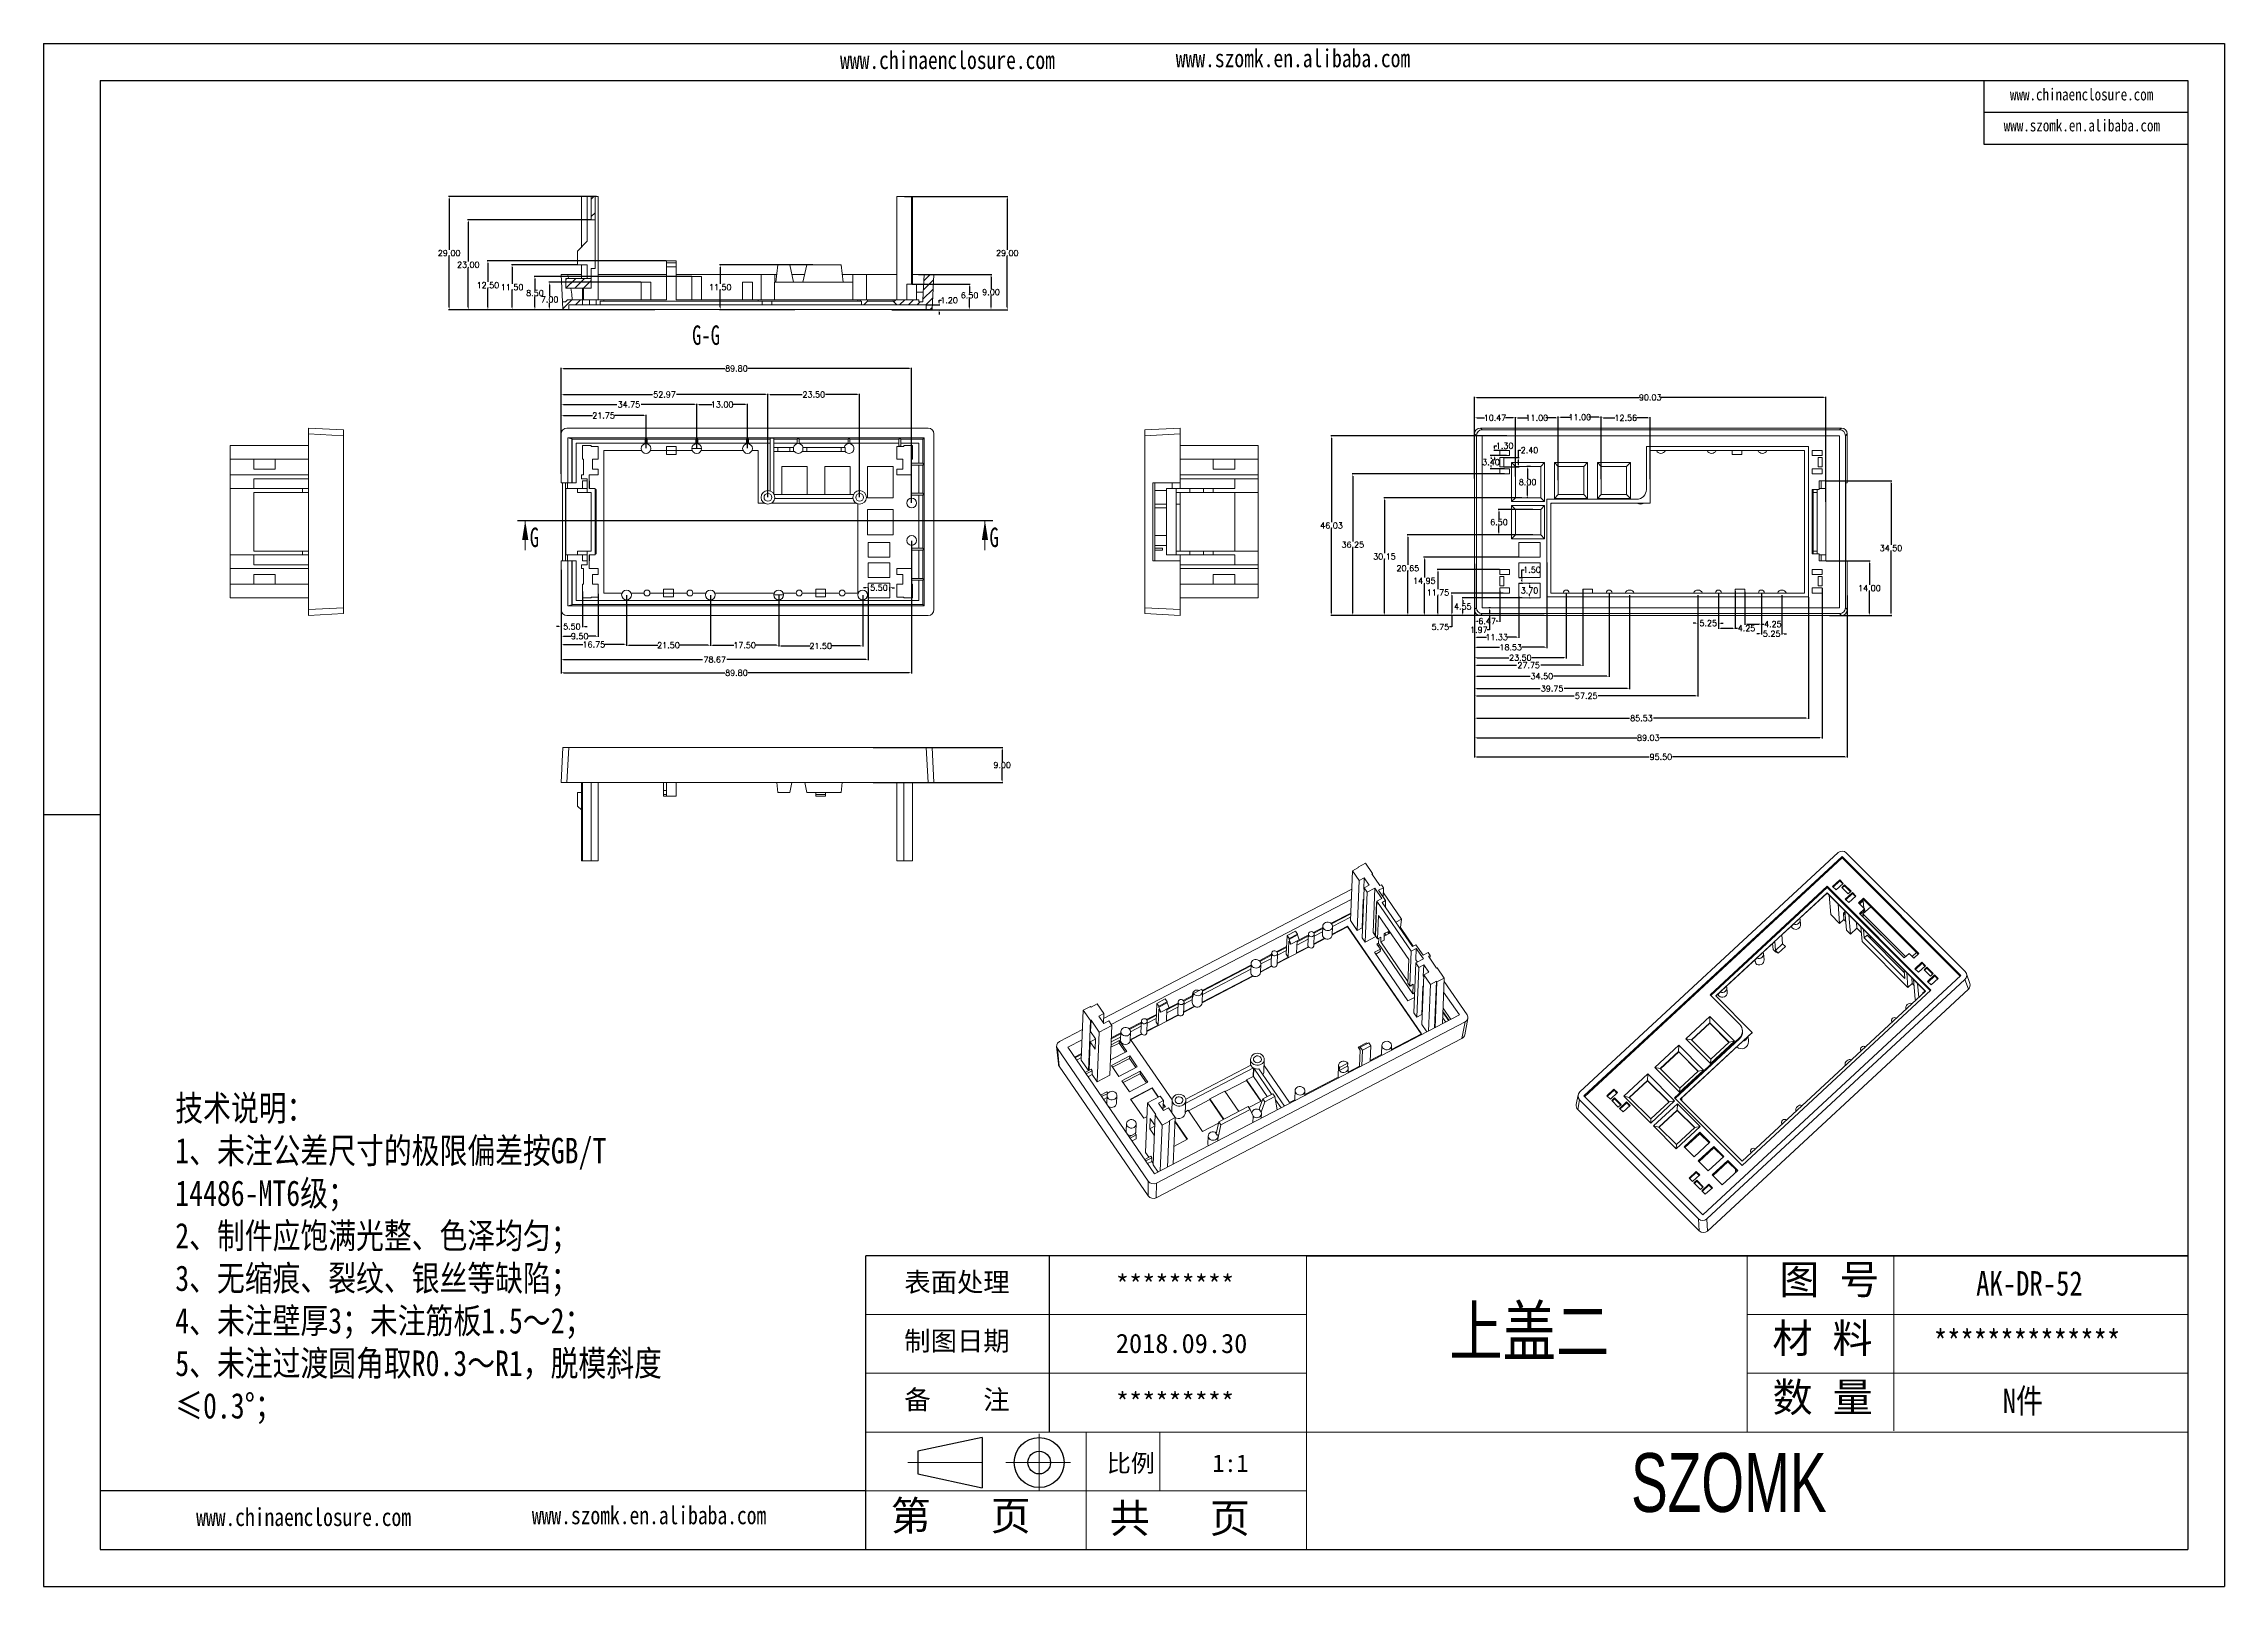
# Model space of a CAD drawing. Header units: inches. Extents: x 1113 to 3281, y 573 to 1166.
# Drawn here: x 2723 to 3281, y 573 to 968 of the extents above; entities that cross this region are included whole.
import ezdxf

# ---------------------------------------------------------------- set-up
doc = ezdxf.new("R2010")
doc.units = ezdxf.units.IN
doc.linetypes.add('CENTER2', pattern=[28.575, 19.05, -3.175, 3.175, -3.175])
doc.layers.add('文字', color=81, linetype='Continuous')
for name, color, linetype, lineweight in [('粗实线', 7, 'Continuous', 30), ('细实线', 3, 'Continuous', 9), ('细点划线', 2, 'CENTER2', 9)]:
    doc.layers.add(name, color=color, linetype=linetype, lineweight=lineweight)
doc.styles.add('SLDTEXTSTYLE6', font='TXT', dxfattribs={"width": 0.7})
doc.styles.get("Standard").update_dxf_attribs({"font": 'txt', "bigfont": 'gbcbig.shx'})
doc.styles.add('宋体', font='', dxfattribs={"width": 0.8, "height": 3.5})
doc.styles.add('长仿宋', font='', dxfattribs={"width": 0.7, "height": 4})
doc.styles.get('宋体').set_extended_font_data('SimSun')
doc.styles.get('长仿宋').set_extended_font_data('SimSun')
doc.dimstyles.new('2', dxfattribs={"dimtxt": 1.5, "dimasz": 0.6, "dimexe": 0.18, "dimexo": 0.0625, "dimgap": 0.09, "dimtad": 0, "dimtih": 1, "dimtoh": 1, "dimzin": 0, "dimdsep": 46, "dimtxsty": 'Standard', "dimcen": 0, "dimadec": 0, "dimazin": 2, "dimtfac": 1, "dimtofl": 0, "dimtmove": 0, "dimatfit": 3, "dimfxl": 0, "dimtolj": 1, "dimtzin": 0, "dimarcsym": 0})
pattern_1 = [(45, (3407.187, 336.5587), (-2.245064, 2.245064), [])]

# ---------------------------------------------------------------- blocks, each defined once
blk = doc.blocks.new('*D428')
at = {"color": 0, "lineweight": -2, "transparency": 16777216}
for p, q in [((3101.33, 826.12), (3085.94, 826.12)), ((3094.58, 821.57), (3085.94, 821.57)), ((3086.12, 825.52), (3086.12, 824.69)), ((3086.12, 822.17), (3086.12, 823.01))]:
    blk.add_line(p, q, dxfattribs=at)
at = {"color": 0, "transparency": 16777216}
for points in [[(3086.02, 825.52), (3086.22, 825.52), (3086.12, 826.12)], [(3086.02, 822.17), (3086.22, 822.17), (3086.12, 821.57)]]:
    blk.add_solid(points, dxfattribs=at)
at = {"layer": 'Defpoints', "color": 0, "transparency": 16777216}
for p in [(3086.12, 826.12), (3094.65, 821.57), (3101.39, 826.12)]:
    blk.add_point(p, dxfattribs=at)
at = {"color": 0, "transparency": 16777216, "insert": (3086.12, 823.85), "char_height": 1.5, "attachment_point": 5}
blk.add_mtext('\\A1;4.55', dxfattribs=at)
blk = doc.blocks.new('*D429')
at = {"color": 0, "lineweight": -2, "transparency": 16777216}
for p, q in [((3096.43, 827.32), (3083.13, 827.32)), ((3098.37, 821.57), (3083.13, 821.57)), ((3083.31, 826.72), (3083.31, 822.17)), ((3083.31, 821.57), (3083.31, 818.63)), ((3083.31, 818.63), (3082.71, 818.63))]:
    blk.add_line(p, q, dxfattribs=at)
at = {"color": 0, "transparency": 16777216}
for points in [[(3083.21, 826.72), (3083.41, 826.72), (3083.31, 827.32)], [(3083.21, 822.17), (3083.41, 822.17), (3083.31, 821.57)]]:
    blk.add_solid(points, dxfattribs=at)
at = {"layer": 'Defpoints', "color": 0, "transparency": 16777216}
for p in [(3096.49, 827.32), (3083.31, 821.57), (3098.44, 821.57)]:
    blk.add_point(p, dxfattribs=at)
at = {"color": 0, "transparency": 16777216, "insert": (3080.37, 818.63), "char_height": 1.5, "attachment_point": 5}
blk.add_mtext('\\A1;5.75', dxfattribs=at)
blk = doc.blocks.new('*D430')
at = {"color": 0, "lineweight": -2, "transparency": 16777216}
for p, q in [((3095.53, 833.32), (3079.58, 833.32)), ((3079.76, 832.72), (3079.76, 828.29)), ((3101.67, 821.57), (3079.58, 821.57)), ((3079.76, 822.17), (3079.76, 826.61))]:
    blk.add_line(p, q, dxfattribs=at)
at = {"color": 0, "transparency": 16777216}
for points in [[(3079.66, 832.72), (3079.86, 832.72), (3079.76, 833.32)], [(3079.66, 822.17), (3079.86, 822.17), (3079.76, 821.57)]]:
    blk.add_solid(points, dxfattribs=at)
at = {"layer": 'Defpoints', "color": 0, "transparency": 16777216}
for p in [(3079.76, 833.32), (3095.59, 833.32), (3101.73, 821.57)]:
    blk.add_point(p, dxfattribs=at)
at = {"color": 0, "transparency": 16777216, "insert": (3079.76, 827.45), "char_height": 1.5, "attachment_point": 5}
blk.add_mtext('\\A1;11.75', dxfattribs=at)
blk = doc.blocks.new('*D431')
at = {"color": 0, "lineweight": -2, "transparency": 16777216}
for p, q in [((3103, 829.82), (3103.4, 829.82)), ((3103.22, 829.22), (3103.22, 828.81)), ((3103.22, 826.72), (3103.22, 827.13)), ((3103.26, 826.12), (3103.4, 826.12))]:
    blk.add_line(p, q, dxfattribs=at)
at = {"color": 0, "transparency": 16777216}
for points in [[(3103.12, 829.22), (3103.32, 829.22), (3103.22, 829.82)], [(3103.12, 826.72), (3103.32, 826.72), (3103.22, 826.12)]]:
    blk.add_solid(points, dxfattribs=at)
at = {"layer": 'Defpoints', "color": 0, "transparency": 16777216}
for p in [(3102.94, 829.82), (3103.2, 826.12), (3103.22, 826.12)]:
    blk.add_point(p, dxfattribs=at)
at = {"color": 0, "transparency": 16777216, "insert": (3103.22, 827.97), "char_height": 1.5, "attachment_point": 5}
blk.add_mtext('\\A1;3.70', dxfattribs=at)
blk = doc.blocks.new('*D432')
at = {"color": 0, "lineweight": -2, "transparency": 16777216}
for p, q in [((3101.28, 831.32), (3101.28, 833.27)), ((3101.28, 833.27), (3101.88, 833.27)), ((3100.51, 831.32), (3101.46, 831.32)), ((3100.51, 829.82), (3101.46, 829.82)), ((3101.28, 830.42), (3101.28, 830.72))]:
    blk.add_line(p, q, dxfattribs=at)
at = {"color": 0, "transparency": 16777216}
for points in [[(3101.18, 830.72), (3101.38, 830.72), (3101.28, 831.32)], [(3101.18, 830.42), (3101.38, 830.42), (3101.28, 829.82)]]:
    blk.add_solid(points, dxfattribs=at)
at = {"layer": 'Defpoints', "color": 0, "transparency": 16777216}
for p in [(3100.45, 831.32), (3100.45, 829.82), (3101.28, 831.32)]:
    blk.add_point(p, dxfattribs=at)
at = {"color": 0, "transparency": 16777216, "insert": (3103.85, 833.27), "char_height": 1.5, "attachment_point": 5}
blk.add_mtext('\\A1;1.50', dxfattribs=at)
blk = doc.blocks.new('*D433')
at = {"color": 0, "lineweight": -2, "transparency": 16777216}
for p, q in [((3100.39, 836.52), (3076.09, 836.52)), ((3076.27, 835.92), (3076.27, 831.29)), ((3076.27, 822.17), (3076.27, 829.61)), ((3103.05, 821.57), (3076.09, 821.57))]:
    blk.add_line(p, q, dxfattribs=at)
at = {"color": 0, "transparency": 16777216}
for points in [[(3076.17, 835.92), (3076.37, 835.92), (3076.27, 836.52)], [(3076.17, 822.17), (3076.37, 822.17), (3076.27, 821.57)]]:
    blk.add_solid(points, dxfattribs=at)
at = {"layer": 'Defpoints', "color": 0, "transparency": 16777216}
for p in [(3076.27, 836.52), (3100.45, 836.52), (3103.11, 821.57)]:
    blk.add_point(p, dxfattribs=at)
at = {"color": 0, "transparency": 16777216, "insert": (3076.27, 830.45), "char_height": 1.5, "attachment_point": 5}
blk.add_mtext('\\A1;14.95', dxfattribs=at)
blk = doc.blocks.new('*D434')
at = {"color": 0, "lineweight": -2, "transparency": 16777216}
for p, q in [((3102.78, 842.22), (3071.86, 842.22)), ((3072.04, 841.62), (3072.04, 834.5)), ((3072.04, 822.17), (3072.04, 832.82)), ((3105.21, 821.57), (3071.86, 821.57))]:
    blk.add_line(p, q, dxfattribs=at)
at = {"color": 0, "transparency": 16777216}
for points in [[(3071.94, 841.62), (3072.14, 841.62), (3072.04, 842.22)], [(3071.94, 822.17), (3072.14, 822.17), (3072.04, 821.57)]]:
    blk.add_solid(points, dxfattribs=at)
at = {"layer": 'Defpoints', "color": 0, "transparency": 16777216}
for p in [(3072.04, 842.22), (3102.84, 842.22), (3105.27, 821.57)]:
    blk.add_point(p, dxfattribs=at)
at = {"color": 0, "transparency": 16777216, "insert": (3072.04, 833.66), "char_height": 1.5, "attachment_point": 5}
blk.add_mtext('\\A1;20.65', dxfattribs=at)
blk = doc.blocks.new('*D435')
at = {"color": 0, "lineweight": -2, "transparency": 16777216}
for p, q in [((3101.28, 851.72), (3065.87, 851.72)), ((3066.05, 851.12), (3066.05, 837.49)), ((3066.05, 822.17), (3066.05, 835.81)), ((3106.95, 821.57), (3065.87, 821.57))]:
    blk.add_line(p, q, dxfattribs=at)
at = {"color": 0, "transparency": 16777216}
for points in [[(3065.95, 851.12), (3066.15, 851.12), (3066.05, 851.72)], [(3065.95, 822.17), (3066.15, 822.17), (3066.05, 821.57)]]:
    blk.add_solid(points, dxfattribs=at)
at = {"layer": 'Defpoints', "color": 0, "transparency": 16777216}
for p in [(3066.05, 851.72), (3101.34, 851.72), (3107.02, 821.57)]:
    blk.add_point(p, dxfattribs=at)
at = {"color": 0, "transparency": 16777216, "insert": (3066.05, 836.65), "char_height": 1.5, "attachment_point": 5}
blk.add_mtext('\\A1;30.15', dxfattribs=at)
blk = doc.blocks.new('*D436')
at = {"color": 0, "lineweight": -2, "transparency": 16777216}
for p, q in [((3104.08, 848.72), (3095.2, 848.72)), ((3095.38, 848.12), (3095.38, 846.31)), ((3095.38, 842.82), (3095.38, 844.63)), ((3104.08, 842.22), (3095.2, 842.22))]:
    blk.add_line(p, q, dxfattribs=at)
at = {"color": 0, "transparency": 16777216}
for points in [[(3095.28, 848.12), (3095.48, 848.12), (3095.38, 848.72)], [(3095.28, 842.82), (3095.48, 842.82), (3095.38, 842.22)]]:
    blk.add_solid(points, dxfattribs=at)
at = {"layer": 'Defpoints', "color": 0, "transparency": 16777216}
for p in [(3095.38, 848.72), (3104.14, 848.72), (3104.14, 842.22)]:
    blk.add_point(p, dxfattribs=at)
at = {"color": 0, "transparency": 16777216, "insert": (3095.38, 845.47), "char_height": 1.5, "attachment_point": 5}
blk.add_mtext('\\A1;6.50', dxfattribs=at)
blk = doc.blocks.new('*D437')
at = {"color": 0, "lineweight": -2, "transparency": 16777216}
for p, q in [((3103.43, 859.72), (3102.54, 859.72)), ((3102.72, 859.12), (3102.72, 856.56)), ((3102.72, 852.32), (3102.72, 854.88)), ((3102.78, 851.72), (3102.54, 851.72))]:
    blk.add_line(p, q, dxfattribs=at)
at = {"color": 0, "transparency": 16777216}
for points in [[(3102.62, 859.12), (3102.82, 859.12), (3102.72, 859.72)], [(3102.62, 852.32), (3102.82, 852.32), (3102.72, 851.72)]]:
    blk.add_solid(points, dxfattribs=at)
at = {"layer": 'Defpoints', "color": 0, "transparency": 16777216}
for p in [(3102.72, 859.72), (3103.49, 859.72), (3102.84, 851.72)]:
    blk.add_point(p, dxfattribs=at)
at = {"color": 0, "transparency": 16777216, "insert": (3102.72, 855.72), "char_height": 1.5, "attachment_point": 5}
blk.add_mtext('\\A1;8.00', dxfattribs=at)
blk = doc.blocks.new('*D438')
at = {"color": 0, "lineweight": -2, "transparency": 16777216}
for p, q in [((3096.78, 857.82), (3057.76, 857.82)), ((3057.94, 857.22), (3057.94, 840.54)), ((3057.94, 822.17), (3057.94, 838.86)), ((3098.37, 821.57), (3057.76, 821.57))]:
    blk.add_line(p, q, dxfattribs=at)
at = {"color": 0, "transparency": 16777216}
for points in [[(3057.84, 857.22), (3058.04, 857.22), (3057.94, 857.82)], [(3057.84, 822.17), (3058.04, 822.17), (3057.94, 821.57)]]:
    blk.add_solid(points, dxfattribs=at)
at = {"layer": 'Defpoints', "color": 0, "transparency": 16777216}
for p in [(3096.84, 857.82), (3057.94, 821.57), (3098.44, 821.57)]:
    blk.add_point(p, dxfattribs=at)
at = {"color": 0, "transparency": 16777216, "insert": (3057.94, 839.7), "char_height": 1.5, "attachment_point": 5}
blk.add_mtext('\\A1;36.25', dxfattribs=at)
blk = doc.blocks.new('*D439')
at = {"color": 0, "lineweight": -2, "transparency": 16777216}
for p, q in [((3097.31, 863.82), (3094.09, 863.82)), ((3097.31, 862.52), (3094.09, 862.52)), ((3094.27, 864.42), (3094.27, 865.02)), ((3094.27, 865.02), (3094.87, 865.02)), ((3094.27, 861.92), (3094.27, 861.32))]:
    blk.add_line(p, q, dxfattribs=at)
at = {"color": 0, "transparency": 16777216}
for points in [[(3094.17, 864.42), (3094.37, 864.42), (3094.27, 863.82)], [(3094.17, 861.92), (3094.37, 861.92), (3094.27, 862.52)]]:
    blk.add_solid(points, dxfattribs=at)
at = {"layer": 'Defpoints', "color": 0, "transparency": 16777216}
for p in [(3094.27, 863.82), (3097.37, 863.82), (3097.37, 862.52)]:
    blk.add_point(p, dxfattribs=at)
at = {"color": 0, "transparency": 16777216, "insert": (3096.84, 865.02), "char_height": 1.5, "attachment_point": 5}
blk.add_mtext('\\A1;1.30', dxfattribs=at)
blk = doc.blocks.new('*D440')
at = {"color": 0, "lineweight": -2, "transparency": 16777216}
for p, q in [((3096.78, 862.52), (3093.17, 862.52)), ((3093.35, 861.92), (3093.35, 861.66)), ((3096.78, 859.12), (3093.17, 859.12)), ((3093.35, 859.72), (3093.35, 859.98))]:
    blk.add_line(p, q, dxfattribs=at)
at = {"color": 0, "transparency": 16777216}
for points in [[(3093.25, 861.92), (3093.45, 861.92), (3093.35, 862.52)], [(3093.25, 859.72), (3093.45, 859.72), (3093.35, 859.12)]]:
    blk.add_solid(points, dxfattribs=at)
at = {"layer": 'Defpoints', "color": 0, "transparency": 16777216}
for p in [(3096.84, 862.52), (3093.35, 859.12), (3096.84, 859.12)]:
    blk.add_point(p, dxfattribs=at)
at = {"color": 0, "transparency": 16777216, "insert": (3093.35, 860.82), "char_height": 1.5, "attachment_point": 5}
blk.add_mtext('\\A1;3.40', dxfattribs=at)
blk = doc.blocks.new('*D441')
at = {"color": 0, "lineweight": -2, "transparency": 16777216}
for p, q in [((3096.66, 862.02), (3100.57, 862.02)), ((3100.39, 862.02), (3100.39, 863.89)), ((3100.39, 863.89), (3100.99, 863.89)), ((3100.39, 860.22), (3100.39, 861.42)), ((3096.66, 859.62), (3100.57, 859.62))]:
    blk.add_line(p, q, dxfattribs=at)
at = {"color": 0, "transparency": 16777216}
for points in [[(3100.29, 861.42), (3100.49, 861.42), (3100.39, 862.02)], [(3100.29, 860.22), (3100.49, 860.22), (3100.39, 859.62)]]:
    blk.add_solid(points, dxfattribs=at)
at = {"layer": 'Defpoints', "color": 0, "transparency": 16777216}
for p in [(3096.59, 862.02), (3096.59, 859.62), (3100.39, 859.62)]:
    blk.add_point(p, dxfattribs=at)
at = {"color": 0, "transparency": 16777216, "insert": (3103.21, 863.89), "char_height": 1.5, "attachment_point": 5}
blk.add_mtext('\\A1;2.40', dxfattribs=at)
blk = doc.blocks.new('*D442')
at = {"color": 0, "lineweight": -2, "transparency": 16777216}
for p, q in [((3097.4, 867.6), (3052.31, 867.6)), ((3052.49, 867), (3052.49, 845.43)), ((3052.49, 822.17), (3052.49, 843.75)), ((3098.31, 821.57), (3052.31, 821.57))]:
    blk.add_line(p, q, dxfattribs=at)
at = {"color": 0, "transparency": 16777216}
for points in [[(3052.39, 867), (3052.59, 867), (3052.49, 867.6)], [(3052.39, 822.17), (3052.59, 822.17), (3052.49, 821.57)]]:
    blk.add_solid(points, dxfattribs=at)
at = {"layer": 'Defpoints', "color": 0, "transparency": 16777216}
for p in [(3052.49, 867.6), (3097.46, 867.6), (3098.37, 821.57)]:
    blk.add_point(p, dxfattribs=at)
at = {"color": 0, "transparency": 16777216, "insert": (3052.49, 844.59), "char_height": 1.5, "attachment_point": 5}
blk.add_mtext('\\A1;46.03', dxfattribs=at)
blk = doc.blocks.new('*D443')
at = {"color": 0, "lineweight": -2, "transparency": 16777216}
for p, q in [((3093.24, 823.54), (3092.75, 823.54)), ((3093.24, 821.57), (3092.75, 821.57)), ((3092.93, 822.94), (3092.93, 822.17)), ((3092.93, 821.57), (3092.93, 817.91)), ((3092.93, 817.91), (3092.33, 817.91))]:
    blk.add_line(p, q, dxfattribs=at)
at = {"color": 0, "transparency": 16777216}
for points in [[(3092.83, 822.94), (3093.03, 822.94), (3092.93, 823.54)], [(3092.83, 822.17), (3093.03, 822.17), (3092.93, 821.57)]]:
    blk.add_solid(points, dxfattribs=at)
at = {"layer": 'Defpoints', "color": 0, "transparency": 16777216}
for p in [(3092.93, 821.57), (3093.3, 823.54), (3093.3, 821.57)]:
    blk.add_point(p, dxfattribs=at)
at = {"color": 0, "transparency": 16777216, "insert": (3090.24, 817.91), "char_height": 1.5, "attachment_point": 5}
blk.add_mtext('\\A1;1.97', dxfattribs=at)
blk = doc.blocks.new('*D444')
at = {"color": 0, "lineweight": -2, "transparency": 16777216}
for p, q in [((3095.59, 827.91), (3095.59, 819.92)), ((3089.12, 824.51), (3089.12, 819.92)), ((3089.72, 820.1), (3090.02, 820.1)), ((3094.99, 820.1), (3094.7, 820.1))]:
    blk.add_line(p, q, dxfattribs=at)
at = {"color": 0, "transparency": 16777216}
for points in [[(3089.72, 820.2), (3089.72, 820), (3089.12, 820.1)], [(3094.99, 820.2), (3094.99, 820), (3095.59, 820.1)]]:
    blk.add_solid(points, dxfattribs=at)
at = {"layer": 'Defpoints', "color": 0, "transparency": 16777216}
for p in [(3095.59, 827.97), (3089.12, 824.57), (3095.59, 820.1)]:
    blk.add_point(p, dxfattribs=at)
at = {"color": 0, "transparency": 16777216, "insert": (3092.36, 820.1), "char_height": 1.5, "attachment_point": 5}
blk.add_mtext('\\A1;6.47', dxfattribs=at)
blk = doc.blocks.new('*D445')
at = {"color": 0, "lineweight": -2, "transparency": 16777216}
for p, q in [((3089.12, 829), (3089.12, 815.82)), ((3100.45, 826.47), (3100.45, 815.82)), ((3089.72, 816), (3092.2, 816)), ((3099.85, 816), (3097.38, 816))]:
    blk.add_line(p, q, dxfattribs=at)
at = {"color": 0, "transparency": 16777216}
for points in [[(3089.72, 816.1), (3089.72, 815.9), (3089.12, 816)], [(3099.85, 816.1), (3099.85, 815.9), (3100.45, 816)]]:
    blk.add_solid(points, dxfattribs=at)
at = {"layer": 'Defpoints', "color": 0, "transparency": 16777216}
for p in [(3089.12, 829.06), (3100.45, 826.53), (3100.45, 816)]:
    blk.add_point(p, dxfattribs=at)
at = {"color": 0, "transparency": 16777216, "insert": (3094.79, 816), "char_height": 1.5, "attachment_point": 5}
blk.add_mtext('\\A1;11.33', dxfattribs=at)
blk = doc.blocks.new('*D446')
at = {"color": 0, "lineweight": -2, "transparency": 16777216}
for p, q in [((3107.65, 835.15), (3107.65, 813.24)), ((3089.12, 830.69), (3089.12, 813.24)), ((3089.72, 813.42), (3095.55, 813.42)), ((3107.05, 813.42), (3101.23, 813.42))]:
    blk.add_line(p, q, dxfattribs=at)
at = {"color": 0, "transparency": 16777216}
for points in [[(3089.72, 813.52), (3089.72, 813.32), (3089.12, 813.42)], [(3107.05, 813.52), (3107.05, 813.32), (3107.65, 813.42)]]:
    blk.add_solid(points, dxfattribs=at)
at = {"layer": 'Defpoints', "color": 0, "transparency": 16777216}
for p in [(3107.65, 835.21), (3089.12, 830.75), (3107.65, 813.42)]:
    blk.add_point(p, dxfattribs=at)
at = {"color": 0, "transparency": 16777216, "insert": (3098.39, 813.42), "char_height": 1.5, "attachment_point": 5}
blk.add_mtext('\\A1;18.53', dxfattribs=at)
blk = doc.blocks.new('*D447')
at = {"color": 0, "lineweight": -2, "transparency": 16777216}
for p, q in [((3089.12, 830.07), (3089.12, 810.58)), ((3112.62, 827.26), (3112.62, 810.58)), ((3089.72, 810.76), (3097.91, 810.76)), ((3112.02, 810.76), (3103.84, 810.76))]:
    blk.add_line(p, q, dxfattribs=at)
at = {"color": 0, "transparency": 16777216}
for points in [[(3089.72, 810.86), (3089.72, 810.66), (3089.12, 810.76)], [(3112.02, 810.86), (3112.02, 810.66), (3112.62, 810.76)]]:
    blk.add_solid(points, dxfattribs=at)
at = {"layer": 'Defpoints', "color": 0, "transparency": 16777216}
for p in [(3089.12, 830.14), (3112.62, 827.32), (3112.62, 810.76)]:
    blk.add_point(p, dxfattribs=at)
at = {"color": 0, "transparency": 16777216, "insert": (3100.87, 810.76), "char_height": 1.5, "attachment_point": 5}
blk.add_mtext('\\A1;23.50', dxfattribs=at)
blk = doc.blocks.new('*D448')
at = {"color": 0, "lineweight": -2, "transparency": 16777216}
for p, q in [((3089.12, 829), (3089.12, 808.65)), ((3116.87, 828.26), (3116.87, 808.65)), ((3089.72, 808.83), (3099.91, 808.83)), ((3116.27, 808.83), (3106.09, 808.83))]:
    blk.add_line(p, q, dxfattribs=at)
at = {"color": 0, "transparency": 16777216}
for points in [[(3089.72, 808.93), (3089.72, 808.73), (3089.12, 808.83)], [(3116.27, 808.93), (3116.27, 808.73), (3116.87, 808.83)]]:
    blk.add_solid(points, dxfattribs=at)
at = {"layer": 'Defpoints', "color": 0, "transparency": 16777216}
for p in [(3089.12, 829.06), (3116.87, 828.32), (3089.12, 808.83)]:
    blk.add_point(p, dxfattribs=at)
at = {"color": 0, "transparency": 16777216, "insert": (3103, 808.83), "char_height": 1.5, "attachment_point": 5}
blk.add_mtext('\\A1;27.75', dxfattribs=at)
blk = doc.blocks.new('*D449')
at = {"color": 0, "lineweight": -2, "transparency": 16777216}
for p, q in [((3089.12, 828.94), (3089.12, 805.84)), ((3123.62, 827.26), (3123.62, 805.84)), ((3089.72, 806.02), (3103.41, 806.02)), ((3123.02, 806.02), (3109.34, 806.02))]:
    blk.add_line(p, q, dxfattribs=at)
at = {"color": 0, "transparency": 16777216}
for points in [[(3089.72, 806.12), (3089.72, 805.92), (3089.12, 806.02)], [(3123.02, 806.12), (3123.02, 805.92), (3123.62, 806.02)]]:
    blk.add_solid(points, dxfattribs=at)
at = {"layer": 'Defpoints', "color": 0, "transparency": 16777216}
for p in [(3089.12, 829), (3123.62, 827.32), (3089.12, 806.02)]:
    blk.add_point(p, dxfattribs=at)
at = {"color": 0, "transparency": 16777216, "insert": (3106.37, 806.02), "char_height": 1.5, "attachment_point": 5}
blk.add_mtext('\\A1;34.50', dxfattribs=at)
blk = doc.blocks.new('*D450')
at = {"color": 0, "lineweight": -2, "transparency": 16777216}
for p, q in [((3089.12, 830.07), (3089.12, 802.66)), ((3128.87, 826.76), (3128.87, 802.66)), ((3089.72, 802.84), (3105.91, 802.84)), ((3128.27, 802.84), (3112.09, 802.84))]:
    blk.add_line(p, q, dxfattribs=at)
at = {"color": 0, "transparency": 16777216}
for points in [[(3089.72, 802.94), (3089.72, 802.74), (3089.12, 802.84)], [(3128.27, 802.94), (3128.27, 802.74), (3128.87, 802.84)]]:
    blk.add_solid(points, dxfattribs=at)
at = {"layer": 'Defpoints', "color": 0, "transparency": 16777216}
for p in [(3089.12, 830.14), (3128.87, 826.82), (3089.12, 802.84)]:
    blk.add_point(p, dxfattribs=at)
at = {"color": 0, "transparency": 16777216, "insert": (3109, 802.84), "char_height": 1.5, "attachment_point": 5}
blk.add_mtext('\\A1;39.75', dxfattribs=at)
blk = doc.blocks.new('*D451')
at = {"color": 0, "lineweight": -2, "transparency": 16777216}
for p, q in [((3089.12, 830.07), (3089.12, 800.8)), ((3146.37, 826.76), (3146.37, 800.8)), ((3089.72, 800.98), (3114.66, 800.98)), ((3145.77, 800.98), (3120.84, 800.98))]:
    blk.add_line(p, q, dxfattribs=at)
at = {"color": 0, "transparency": 16777216}
for points in [[(3089.72, 801.08), (3089.72, 800.88), (3089.12, 800.98)], [(3145.77, 801.08), (3145.77, 800.88), (3146.37, 800.98)]]:
    blk.add_solid(points, dxfattribs=at)
at = {"layer": 'Defpoints', "color": 0, "transparency": 16777216}
for p in [(3089.12, 830.14), (3146.37, 826.82), (3089.12, 800.98)]:
    blk.add_point(p, dxfattribs=at)
at = {"color": 0, "transparency": 16777216, "insert": (3117.75, 800.98), "char_height": 1.5, "attachment_point": 5}
blk.add_mtext('\\A1;57.25', dxfattribs=at)
blk = doc.blocks.new('*D452')
at = {"color": 0, "lineweight": -2, "transparency": 16777216}
for p, q in [((3151.62, 827.26), (3151.62, 819.42)), ((3146.37, 826.76), (3146.37, 819.42)), ((3145.77, 819.6), (3145.17, 819.6)), ((3152.22, 819.6), (3152.82, 819.6))]:
    blk.add_line(p, q, dxfattribs=at)
at = {"color": 0, "transparency": 16777216}
for points in [[(3145.77, 819.7), (3145.77, 819.5), (3146.37, 819.6)], [(3152.22, 819.7), (3152.22, 819.5), (3151.62, 819.6)]]:
    blk.add_solid(points, dxfattribs=at)
at = {"layer": 'Defpoints', "color": 0, "transparency": 16777216}
for p in [(3151.62, 827.32), (3146.37, 826.82), (3151.62, 819.6)]:
    blk.add_point(p, dxfattribs=at)
at = {"color": 0, "transparency": 16777216, "insert": (3149, 819.6), "char_height": 1.5, "attachment_point": 5}
blk.add_mtext('\\A1;5.25', dxfattribs=at)
blk = doc.blocks.new('*D453')
at = {"color": 0, "lineweight": -2, "transparency": 16777216}
for p, q in [((3151.62, 827.26), (3151.62, 818.12)), ((3155.87, 827.76), (3155.87, 818.12)), ((3152.22, 818.3), (3155.27, 818.3)), ((3155.87, 818.3), (3156.47, 818.3))]:
    blk.add_line(p, q, dxfattribs=at)
at = {"color": 0, "transparency": 16777216}
for points in [[(3152.22, 818.4), (3152.22, 818.2), (3151.62, 818.3)], [(3155.27, 818.4), (3155.27, 818.2), (3155.87, 818.3)]]:
    blk.add_solid(points, dxfattribs=at)
at = {"layer": 'Defpoints', "color": 0, "transparency": 16777216}
for p in [(3151.62, 827.32), (3155.87, 827.82), (3155.87, 818.3)]:
    blk.add_point(p, dxfattribs=at)
at = {"color": 0, "transparency": 16777216, "insert": (3158.81, 818.3), "char_height": 1.5, "attachment_point": 5}
blk.add_mtext('\\A1;4.25', dxfattribs=at)
blk = doc.blocks.new('*D454')
at = {"color": 0, "lineweight": -2, "transparency": 16777216}
for p, q in [((3158.37, 827.63), (3158.37, 819.19)), ((3162.62, 827.26), (3162.62, 819.19)), ((3158.97, 819.37), (3162.02, 819.37)), ((3162.62, 819.37), (3163.22, 819.37))]:
    blk.add_line(p, q, dxfattribs=at)
at = {"color": 0, "transparency": 16777216}
for points in [[(3158.97, 819.47), (3158.97, 819.27), (3158.37, 819.37)], [(3162.02, 819.47), (3162.02, 819.27), (3162.62, 819.37)]]:
    blk.add_solid(points, dxfattribs=at)
at = {"layer": 'Defpoints', "color": 0, "transparency": 16777216}
for p in [(3158.37, 827.69), (3162.62, 827.32), (3162.62, 819.37)]:
    blk.add_point(p, dxfattribs=at)
at = {"color": 0, "transparency": 16777216, "insert": (3165.56, 819.37), "char_height": 1.5, "attachment_point": 5}
blk.add_mtext('\\A1;4.25', dxfattribs=at)
blk = doc.blocks.new('*D455')
at = {"color": 0, "lineweight": -2, "transparency": 16777216}
for p, q in [((3162.62, 827.26), (3162.62, 816.72)), ((3167.87, 826.76), (3167.87, 816.72)), ((3162.02, 816.9), (3161.42, 816.9)), ((3168.47, 816.9), (3169.07, 816.9))]:
    blk.add_line(p, q, dxfattribs=at)
at = {"color": 0, "transparency": 16777216}
for points in [[(3162.02, 817), (3162.02, 816.8), (3162.62, 816.9)], [(3168.47, 817), (3168.47, 816.8), (3167.87, 816.9)]]:
    blk.add_solid(points, dxfattribs=at)
at = {"layer": 'Defpoints', "color": 0, "transparency": 16777216}
for p in [(3162.62, 827.32), (3167.87, 826.82), (3167.87, 816.9)]:
    blk.add_point(p, dxfattribs=at)
at = {"color": 0, "transparency": 16777216, "insert": (3165.25, 816.9), "char_height": 1.5, "attachment_point": 5}
blk.add_mtext('\\A1;5.25', dxfattribs=at)
blk = doc.blocks.new('*D456')
at = {"color": 0, "lineweight": -2, "transparency": 16777216}
for p, q in [((3089.12, 830.01), (3089.12, 795.1)), ((3174.65, 826.26), (3174.65, 795.1)), ((3089.72, 795.28), (3128.8, 795.28)), ((3174.05, 795.28), (3134.98, 795.28))]:
    blk.add_line(p, q, dxfattribs=at)
at = {"color": 0, "transparency": 16777216}
for points in [[(3089.72, 795.38), (3089.72, 795.18), (3089.12, 795.28)], [(3174.05, 795.38), (3174.05, 795.18), (3174.65, 795.28)]]:
    blk.add_solid(points, dxfattribs=at)
at = {"layer": 'Defpoints', "color": 0, "transparency": 16777216}
for p in [(3089.12, 830.07), (3174.65, 826.32), (3089.12, 795.28)]:
    blk.add_point(p, dxfattribs=at)
at = {"color": 0, "transparency": 16777216, "insert": (3131.89, 795.28), "char_height": 1.5, "attachment_point": 5}
blk.add_mtext('\\A1;85.53', dxfattribs=at)
blk = doc.blocks.new('*D457')
at = {"color": 0, "lineweight": -2, "transparency": 16777216}
for p, q in [((3089.12, 829.95), (3089.12, 790.07)), ((3178.15, 828.56), (3178.15, 790.07)), ((3089.72, 790.25), (3130.67, 790.25)), ((3177.55, 790.25), (3136.6, 790.25))]:
    blk.add_line(p, q, dxfattribs=at)
at = {"color": 0, "transparency": 16777216}
for points in [[(3089.72, 790.35), (3089.72, 790.15), (3089.12, 790.25)], [(3177.55, 790.35), (3177.55, 790.15), (3178.15, 790.25)]]:
    blk.add_solid(points, dxfattribs=at)
at = {"layer": 'Defpoints', "color": 0, "transparency": 16777216}
for p in [(3089.12, 830.01), (3178.15, 828.62), (3089.12, 790.25)]:
    blk.add_point(p, dxfattribs=at)
at = {"color": 0, "transparency": 16777216, "insert": (3133.64, 790.25), "char_height": 1.5, "attachment_point": 5}
blk.add_mtext('\\A1;89.03', dxfattribs=at)
blk = doc.blocks.new('*D458')
at = {"color": 0, "lineweight": -2, "transparency": 16777216}
for p, q in [((3089.12, 834.8), (3089.12, 785.17)), ((3184.62, 826.69), (3184.62, 785.17)), ((3089.72, 785.35), (3133.91, 785.35)), ((3184.02, 785.35), (3139.84, 785.35))]:
    blk.add_line(p, q, dxfattribs=at)
at = {"color": 0, "transparency": 16777216}
for points in [[(3089.72, 785.45), (3089.72, 785.25), (3089.12, 785.35)], [(3184.02, 785.45), (3184.02, 785.25), (3184.62, 785.35)]]:
    blk.add_solid(points, dxfattribs=at)
at = {"layer": 'Defpoints', "color": 0, "transparency": 16777216}
for p in [(3089.12, 834.86), (3184.62, 826.75), (3089.12, 785.35)]:
    blk.add_point(p, dxfattribs=at)
at = {"color": 0, "transparency": 16777216, "insert": (3136.87, 785.35), "char_height": 1.5, "attachment_point": 5}
blk.add_mtext('\\A1;95.50', dxfattribs=at)
blk = doc.blocks.new('*D459')
at = {"color": 0, "lineweight": -2, "transparency": 16777216}
for p, q in [((3089.12, 860.23), (3089.12, 872.37)), ((3089.72, 872.19), (3091.64, 872.19)), ((3098.99, 872.19), (3097.07, 872.19)), ((3099.59, 857.83), (3099.59, 872.37))]:
    blk.add_line(p, q, dxfattribs=at)
at = {"color": 0, "transparency": 16777216}
for points in [[(3089.72, 872.29), (3089.72, 872.09), (3089.12, 872.19)], [(3098.99, 872.29), (3098.99, 872.09), (3099.59, 872.19)]]:
    blk.add_solid(points, dxfattribs=at)
at = {"layer": 'Defpoints', "color": 0, "transparency": 16777216}
for p in [(3099.59, 872.19), (3089.12, 860.16), (3099.59, 857.77)]:
    blk.add_point(p, dxfattribs=at)
at = {"color": 0, "transparency": 16777216, "insert": (3094.36, 872.19), "char_height": 1.5, "attachment_point": 5}
blk.add_mtext('\\A1;10.47', dxfattribs=at)
blk = doc.blocks.new('*D460')
at = {"color": 0, "lineweight": -2, "transparency": 16777216}
for p, q in [((3099.59, 857.15), (3099.59, 872.34)), ((3100.19, 872.16), (3102.75, 872.16)), ((3109.99, 872.16), (3107.43, 872.16)), ((3110.59, 856.71), (3110.59, 872.34))]:
    blk.add_line(p, q, dxfattribs=at)
at = {"color": 0, "transparency": 16777216}
for points in [[(3100.19, 872.26), (3100.19, 872.06), (3099.59, 872.16)], [(3109.99, 872.26), (3109.99, 872.06), (3110.59, 872.16)]]:
    blk.add_solid(points, dxfattribs=at)
at = {"layer": 'Defpoints', "color": 0, "transparency": 16777216}
for p in [(3110.59, 872.16), (3099.59, 857.09), (3110.59, 856.65)]:
    blk.add_point(p, dxfattribs=at)
at = {"color": 0, "transparency": 16777216, "insert": (3105.09, 872.16), "char_height": 1.5, "attachment_point": 5}
blk.add_mtext('\\A1;11.00', dxfattribs=at)
blk = doc.blocks.new('*D461')
at = {"color": 0, "lineweight": -2, "transparency": 16777216}
for p, q in [((3110.59, 856.18), (3110.59, 872.53)), ((3111.19, 872.35), (3113.75, 872.35)), ((3120.99, 872.35), (3118.43, 872.35)), ((3121.59, 856.45), (3121.59, 872.53))]:
    blk.add_line(p, q, dxfattribs=at)
at = {"color": 0, "transparency": 16777216}
for points in [[(3111.19, 872.45), (3111.19, 872.25), (3110.59, 872.35)], [(3120.99, 872.45), (3120.99, 872.25), (3121.59, 872.35)]]:
    blk.add_solid(points, dxfattribs=at)
at = {"layer": 'Defpoints', "color": 0, "transparency": 16777216}
for p in [(3121.59, 872.35), (3110.59, 856.12), (3121.59, 856.38)]:
    blk.add_point(p, dxfattribs=at)
at = {"color": 0, "transparency": 16777216, "insert": (3116.09, 872.35), "char_height": 1.5, "attachment_point": 5}
blk.add_mtext('\\A1;11.00', dxfattribs=at)
blk = doc.blocks.new('*D462')
at = {"color": 0, "lineweight": -2, "transparency": 16777216}
for p, q in [((3121.59, 856.51), (3121.59, 872.35)), ((3122.19, 872.17), (3125.03, 872.17)), ((3133.55, 872.17), (3130.71, 872.17)), ((3134.15, 856.51), (3134.15, 872.35))]:
    blk.add_line(p, q, dxfattribs=at)
at = {"color": 0, "transparency": 16777216}
for points in [[(3122.19, 872.27), (3122.19, 872.07), (3121.59, 872.17)], [(3133.55, 872.27), (3133.55, 872.07), (3134.15, 872.17)]]:
    blk.add_solid(points, dxfattribs=at)
at = {"layer": 'Defpoints', "color": 0, "transparency": 16777216}
for p in [(3134.15, 872.17), (3121.59, 856.45), (3134.15, 856.45)]:
    blk.add_point(p, dxfattribs=at)
at = {"color": 0, "transparency": 16777216, "insert": (3127.87, 872.17), "char_height": 1.5, "attachment_point": 5}
blk.add_mtext('\\A1;12.56', dxfattribs=at)
blk = doc.blocks.new('*D463')
at = {"color": 0, "lineweight": -2, "transparency": 16777216}
for p, q in [((3089.12, 856.64), (3089.12, 877.6)), ((3089.72, 877.42), (3131.3, 877.42)), ((3178.55, 877.42), (3136.98, 877.42)), ((3179.15, 850.65), (3179.15, 877.6))]:
    blk.add_line(p, q, dxfattribs=at)
at = {"color": 0, "transparency": 16777216}
for points in [[(3089.72, 877.52), (3089.72, 877.32), (3089.12, 877.42)], [(3178.55, 877.52), (3178.55, 877.32), (3179.15, 877.42)]]:
    blk.add_solid(points, dxfattribs=at)
at = {"layer": 'Defpoints', "color": 0, "transparency": 16777216}
for p in [(3089.12, 877.42), (3089.12, 856.58), (3179.15, 850.59)]:
    blk.add_point(p, dxfattribs=at)
at = {"color": 0, "transparency": 16777216, "insert": (3134.14, 877.42), "char_height": 1.5, "attachment_point": 5}
blk.add_mtext('\\A1;90.03', dxfattribs=at)
blk = doc.blocks.new('*D464')
at = {"color": 0, "lineweight": -2, "transparency": 16777216}
for p, q in [((3179.21, 835.57), (3190.47, 835.57)), ((3190.29, 834.97), (3190.29, 829.41)), ((3190.29, 822.17), (3190.29, 827.73)), ((3180.71, 821.57), (3190.47, 821.57))]:
    blk.add_line(p, q, dxfattribs=at)
at = {"color": 0, "transparency": 16777216}
for points in [[(3190.19, 834.97), (3190.39, 834.97), (3190.29, 835.57)], [(3190.19, 822.17), (3190.39, 822.17), (3190.29, 821.57)]]:
    blk.add_solid(points, dxfattribs=at)
at = {"layer": 'Defpoints', "color": 0, "transparency": 16777216}
for p in [(3179.15, 835.57), (3190.29, 835.57), (3180.64, 821.57)]:
    blk.add_point(p, dxfattribs=at)
at = {"color": 0, "transparency": 16777216, "insert": (3190.29, 828.57), "char_height": 1.5, "attachment_point": 5}
blk.add_mtext('\\A1;14.00', dxfattribs=at)
blk = doc.blocks.new('*D465')
at = {"color": 0, "lineweight": -2, "transparency": 16777216}
for p, q in [((3179.21, 856.07), (3196.01, 856.07)), ((3195.83, 855.47), (3195.83, 839.66)), ((3195.83, 822.17), (3195.83, 837.98)), ((3180.04, 821.57), (3196.01, 821.57))]:
    blk.add_line(p, q, dxfattribs=at)
at = {"color": 0, "transparency": 16777216}
for points in [[(3195.73, 855.47), (3195.93, 855.47), (3195.83, 856.07)], [(3195.73, 822.17), (3195.93, 822.17), (3195.83, 821.57)]]:
    blk.add_solid(points, dxfattribs=at)
at = {"layer": 'Defpoints', "color": 0, "transparency": 16777216}
for p in [(3179.15, 856.07), (3195.83, 856.07), (3179.98, 821.57)]:
    blk.add_point(p, dxfattribs=at)
at = {"color": 0, "transparency": 16777216, "insert": (3195.83, 838.82), "char_height": 1.5, "attachment_point": 5}
blk.add_mtext('\\A1;34.50', dxfattribs=at)
blk = doc.blocks.new('*D466')
at = {"color": 0, "lineweight": -2, "transparency": 16777216}
for p, q in [((2855.12, 827.71), (2855.12, 818.54)), ((2860.62, 827.71), (2860.62, 818.54)), ((2854.52, 818.72), (2853.92, 818.72)), ((2861.22, 818.72), (2861.82, 818.72))]:
    blk.add_line(p, q, dxfattribs=at)
at = {"color": 0, "transparency": 16777216}
for points in [[(2854.52, 818.82), (2854.52, 818.62), (2855.12, 818.72)], [(2861.22, 818.82), (2861.22, 818.62), (2860.62, 818.72)]]:
    blk.add_solid(points, dxfattribs=at)
at = {"layer": 'Defpoints', "color": 0, "transparency": 16777216}
for p in [(2855.12, 827.78), (2860.62, 827.78), (2860.62, 818.72)]:
    blk.add_point(p, dxfattribs=at)
at = {"color": 0, "transparency": 16777216, "insert": (2857.87, 818.72), "char_height": 1.5, "attachment_point": 5}
blk.add_mtext('\\A1;5.50', dxfattribs=at)
blk = doc.blocks.new('*D467')
at = {"color": 0, "lineweight": -2, "transparency": 16777216}
for p, q in [((2855.12, 828.32), (2855.12, 816.08)), ((2864.62, 827.12), (2864.62, 816.08)), ((2855.72, 816.26), (2857.65, 816.26)), ((2864.02, 816.26), (2862.08, 816.26))]:
    blk.add_line(p, q, dxfattribs=at)
at = {"color": 0, "transparency": 16777216}
for points in [[(2855.72, 816.36), (2855.72, 816.16), (2855.12, 816.26)], [(2864.02, 816.36), (2864.02, 816.16), (2864.62, 816.26)]]:
    blk.add_solid(points, dxfattribs=at)
at = {"layer": 'Defpoints', "color": 0, "transparency": 16777216}
for p in [(2855.12, 828.38), (2864.62, 827.18), (2864.62, 816.26)]:
    blk.add_point(p, dxfattribs=at)
at = {"color": 0, "transparency": 16777216, "insert": (2859.87, 816.26), "char_height": 1.5, "attachment_point": 5}
blk.add_mtext('\\A1;9.50', dxfattribs=at)
blk = doc.blocks.new('*D468')
at = {"color": 0, "lineweight": -2, "transparency": 16777216}
for p, q in [((2855.12, 829.26), (2855.12, 813.95)), ((2871.87, 826.76), (2871.87, 813.95)), ((2855.72, 814.13), (2860.65, 814.13)), ((2871.27, 814.13), (2866.33, 814.13))]:
    blk.add_line(p, q, dxfattribs=at)
at = {"color": 0, "transparency": 16777216}
for points in [[(2855.72, 814.23), (2855.72, 814.03), (2855.12, 814.13)], [(2871.27, 814.23), (2871.27, 814.03), (2871.87, 814.13)]]:
    blk.add_solid(points, dxfattribs=at)
at = {"layer": 'Defpoints', "color": 0, "transparency": 16777216}
for p in [(2855.12, 829.32), (2871.87, 826.82), (2871.87, 814.13)]:
    blk.add_point(p, dxfattribs=at)
at = {"color": 0, "transparency": 16777216, "insert": (2863.49, 814.13), "char_height": 1.5, "attachment_point": 5}
blk.add_mtext('\\A1;16.75', dxfattribs=at)
blk = doc.blocks.new('*D469')
at = {"color": 0, "lineweight": -2, "transparency": 16777216}
for p, q in [((2871.87, 826.76), (2871.87, 813.77)), ((2893.37, 826.76), (2893.37, 813.77)), ((2872.47, 813.95), (2879.9, 813.95)), ((2892.77, 813.95), (2885.33, 813.95))]:
    blk.add_line(p, q, dxfattribs=at)
at = {"color": 0, "transparency": 16777216}
for points in [[(2872.47, 814.05), (2872.47, 813.85), (2871.87, 813.95)], [(2892.77, 814.05), (2892.77, 813.85), (2893.37, 813.95)]]:
    blk.add_solid(points, dxfattribs=at)
at = {"layer": 'Defpoints', "color": 0, "transparency": 16777216}
for p in [(2871.87, 826.82), (2893.37, 826.82), (2893.37, 813.95)]:
    blk.add_point(p, dxfattribs=at)
at = {"color": 0, "transparency": 16777216, "insert": (2882.62, 813.95), "char_height": 1.5, "attachment_point": 5}
blk.add_mtext('\\A1;21.50', dxfattribs=at)
blk = doc.blocks.new('*D470')
at = {"color": 0, "lineweight": -2, "transparency": 16777216}
for p, q in [((2893.37, 826.7), (2893.37, 813.77)), ((2910.87, 826.76), (2910.87, 813.77)), ((2893.97, 813.95), (2899.4, 813.95)), ((2910.27, 813.95), (2904.83, 813.95))]:
    blk.add_line(p, q, dxfattribs=at)
at = {"color": 0, "transparency": 16777216}
for points in [[(2893.97, 814.05), (2893.97, 813.85), (2893.37, 813.95)], [(2910.27, 814.05), (2910.27, 813.85), (2910.87, 813.95)]]:
    blk.add_solid(points, dxfattribs=at)
at = {"layer": 'Defpoints', "color": 0, "transparency": 16777216}
for p in [(2893.37, 826.76), (2910.87, 826.82), (2910.87, 813.95)]:
    blk.add_point(p, dxfattribs=at)
at = {"color": 0, "transparency": 16777216, "insert": (2902.12, 813.95), "char_height": 1.5, "attachment_point": 5}
blk.add_mtext('\\A1;17.50', dxfattribs=at)
blk = doc.blocks.new('*D471')
at = {"color": 0, "lineweight": -2, "transparency": 16777216}
for p, q in [((2910.87, 826.76), (2910.87, 813.59)), ((2932.37, 826.76), (2932.37, 813.59)), ((2911.47, 813.77), (2918.9, 813.77)), ((2931.77, 813.77), (2924.33, 813.77))]:
    blk.add_line(p, q, dxfattribs=at)
at = {"color": 0, "transparency": 16777216}
for points in [[(2911.47, 813.87), (2911.47, 813.67), (2910.87, 813.77)], [(2931.77, 813.87), (2931.77, 813.67), (2932.37, 813.77)]]:
    blk.add_solid(points, dxfattribs=at)
at = {"layer": 'Defpoints', "color": 0, "transparency": 16777216}
for p in [(2910.87, 826.82), (2932.37, 826.82), (2932.37, 813.77)]:
    blk.add_point(p, dxfattribs=at)
at = {"color": 0, "transparency": 16777216, "insert": (2921.62, 813.77), "char_height": 1.5, "attachment_point": 5}
blk.add_mtext('\\A1;21.50', dxfattribs=at)
blk = doc.blocks.new('*D472')
at = {"color": 0, "lineweight": -2, "transparency": 16777216}
for p, q in [((2855.12, 829.2), (2855.12, 810.09)), ((2933.79, 828.61), (2933.79, 810.09)), ((2855.72, 810.27), (2891.37, 810.27)), ((2933.19, 810.27), (2897.55, 810.27))]:
    blk.add_line(p, q, dxfattribs=at)
at = {"color": 0, "transparency": 16777216}
for points in [[(2855.72, 810.37), (2855.72, 810.17), (2855.12, 810.27)], [(2933.19, 810.37), (2933.19, 810.17), (2933.79, 810.27)]]:
    blk.add_solid(points, dxfattribs=at)
at = {"layer": 'Defpoints', "color": 0, "transparency": 16777216}
for p in [(2855.12, 829.26), (2933.79, 828.68), (2933.79, 810.27)]:
    blk.add_point(p, dxfattribs=at)
at = {"color": 0, "transparency": 16777216, "insert": (2894.46, 810.27), "char_height": 1.5, "attachment_point": 5}
blk.add_mtext('\\A1;78.67', dxfattribs=at)
blk = doc.blocks.new('*D473')
at = {"color": 0, "lineweight": -2, "transparency": 16777216}
for p, q in [((2933.19, 828.68), (2932.59, 828.68)), ((2933.79, 828.74), (2933.79, 828.86)), ((2939.29, 827.76), (2939.29, 828.86)), ((2939.89, 828.68), (2940.49, 828.68))]:
    blk.add_line(p, q, dxfattribs=at)
at = {"color": 0, "transparency": 16777216}
for points in [[(2933.19, 828.78), (2933.19, 828.58), (2933.79, 828.68)], [(2939.89, 828.78), (2939.89, 828.58), (2939.29, 828.68)]]:
    blk.add_solid(points, dxfattribs=at)
at = {"layer": 'Defpoints', "color": 0, "transparency": 16777216}
for p in [(2933.79, 828.68), (2933.79, 828.68), (2939.29, 827.7)]:
    blk.add_point(p, dxfattribs=at)
at = {"color": 0, "transparency": 16777216, "insert": (2936.54, 828.68), "char_height": 1.5, "attachment_point": 5}
blk.add_mtext('\\A1;5.50', dxfattribs=at)
blk = doc.blocks.new('*D474')
at = {"color": 0, "lineweight": -2, "transparency": 16777216}
for p, q in [((2944.92, 840.71), (2944.92, 806.72)), ((2855.12, 833.27), (2855.12, 806.72)), ((2855.72, 806.9), (2897.05, 806.9)), ((2944.32, 806.9), (2902.98, 806.9))]:
    blk.add_line(p, q, dxfattribs=at)
at = {"color": 0, "transparency": 16777216}
for points in [[(2855.72, 807), (2855.72, 806.8), (2855.12, 806.9)], [(2944.32, 807), (2944.32, 806.8), (2944.92, 806.9)]]:
    blk.add_solid(points, dxfattribs=at)
at = {"layer": 'Defpoints', "color": 0, "transparency": 16777216}
for p in [(2944.92, 840.77), (2855.12, 833.33), (2855.12, 806.9)]:
    blk.add_point(p, dxfattribs=at)
at = {"color": 0, "transparency": 16777216, "insert": (2900.02, 806.9), "char_height": 1.5, "attachment_point": 5}
blk.add_mtext('\\A1;89.80', dxfattribs=at)
blk = doc.blocks.new('*D475')
at = {"color": 0, "lineweight": -2, "transparency": 16777216}
for p, q in [((2855.12, 863), (2855.12, 872.94)), ((2855.72, 872.76), (2863.15, 872.76)), ((2876.27, 872.76), (2868.83, 872.76)), ((2876.87, 864.38), (2876.87, 872.94))]:
    blk.add_line(p, q, dxfattribs=at)
at = {"color": 0, "transparency": 16777216}
for points in [[(2855.72, 872.86), (2855.72, 872.66), (2855.12, 872.76)], [(2876.27, 872.86), (2876.27, 872.66), (2876.87, 872.76)]]:
    blk.add_solid(points, dxfattribs=at)
at = {"layer": 'Defpoints', "color": 0, "transparency": 16777216}
for p in [(2876.87, 872.76), (2855.12, 862.94), (2876.87, 864.32)]:
    blk.add_point(p, dxfattribs=at)
at = {"color": 0, "transparency": 16777216, "insert": (2865.99, 872.76), "char_height": 1.5, "attachment_point": 5}
blk.add_mtext('\\A1;21.75', dxfattribs=at)
blk = doc.blocks.new('*D476')
at = {"color": 0, "lineweight": -2, "transparency": 16777216}
for p, q in [((2855.12, 861.89), (2855.12, 875.76)), ((2855.72, 875.58), (2869.4, 875.58)), ((2889.27, 875.58), (2875.58, 875.58)), ((2889.87, 864.38), (2889.87, 875.76))]:
    blk.add_line(p, q, dxfattribs=at)
at = {"color": 0, "transparency": 16777216}
for points in [[(2855.72, 875.68), (2855.72, 875.48), (2855.12, 875.58)], [(2889.27, 875.68), (2889.27, 875.48), (2889.87, 875.58)]]:
    blk.add_solid(points, dxfattribs=at)
at = {"layer": 'Defpoints', "color": 0, "transparency": 16777216}
for p in [(2889.87, 875.58), (2855.12, 861.82), (2889.87, 864.32)]:
    blk.add_point(p, dxfattribs=at)
at = {"color": 0, "transparency": 16777216, "insert": (2872.49, 875.58), "char_height": 1.5, "attachment_point": 5}
blk.add_mtext('\\A1;34.75', dxfattribs=at)
blk = doc.blocks.new('*D477')
at = {"color": 0, "lineweight": -2, "transparency": 16777216}
for p, q in [((2889.87, 864.38), (2889.87, 875.76)), ((2890.47, 875.58), (2893.78, 875.58)), ((2902.27, 875.58), (2898.96, 875.58)), ((2902.87, 864.38), (2902.87, 875.76))]:
    blk.add_line(p, q, dxfattribs=at)
at = {"color": 0, "transparency": 16777216}
for points in [[(2890.47, 875.68), (2890.47, 875.48), (2889.87, 875.58)], [(2902.27, 875.68), (2902.27, 875.48), (2902.87, 875.58)]]:
    blk.add_solid(points, dxfattribs=at)
at = {"layer": 'Defpoints', "color": 0, "transparency": 16777216}
for p in [(2902.87, 875.58), (2889.87, 864.32), (2902.87, 864.32)]:
    blk.add_point(p, dxfattribs=at)
at = {"color": 0, "transparency": 16777216, "insert": (2896.37, 875.58), "char_height": 1.5, "attachment_point": 5}
blk.add_mtext('\\A1;13.00', dxfattribs=at)
blk = doc.blocks.new('*D478')
at = {"color": 0, "lineweight": -2, "transparency": 16777216}
for p, q in [((2855.12, 857.86), (2855.12, 878.32)), ((2855.72, 878.14), (2878.52, 878.14)), ((2907.49, 878.14), (2884.7, 878.14)), ((2908.09, 851.88), (2908.09, 878.32))]:
    blk.add_line(p, q, dxfattribs=at)
at = {"color": 0, "transparency": 16777216}
for points in [[(2855.72, 878.24), (2855.72, 878.04), (2855.12, 878.14)], [(2907.49, 878.24), (2907.49, 878.04), (2908.09, 878.14)]]:
    blk.add_solid(points, dxfattribs=at)
at = {"layer": 'Defpoints', "color": 0, "transparency": 16777216}
for p in [(2908.09, 878.14), (2855.12, 857.8), (2908.09, 851.82)]:
    blk.add_point(p, dxfattribs=at)
at = {"color": 0, "transparency": 16777216, "insert": (2881.61, 878.14), "char_height": 1.5, "attachment_point": 5}
blk.add_mtext('\\A1;52.97', dxfattribs=at)
blk = doc.blocks.new('*D479')
at = {"color": 0, "lineweight": -2, "transparency": 16777216}
for p, q in [((2908.09, 851.88), (2908.09, 878.32)), ((2908.69, 878.14), (2916.88, 878.14)), ((2930.99, 878.14), (2922.81, 878.14)), ((2931.59, 851.88), (2931.59, 878.32))]:
    blk.add_line(p, q, dxfattribs=at)
at = {"color": 0, "transparency": 16777216}
for points in [[(2908.69, 878.24), (2908.69, 878.04), (2908.09, 878.14)], [(2930.99, 878.24), (2930.99, 878.04), (2931.59, 878.14)]]:
    blk.add_solid(points, dxfattribs=at)
at = {"layer": 'Defpoints', "color": 0, "transparency": 16777216}
for p in [(2931.59, 878.14), (2908.09, 851.82), (2931.59, 851.82)]:
    blk.add_point(p, dxfattribs=at)
at = {"color": 0, "transparency": 16777216, "insert": (2919.84, 878.14), "char_height": 1.5, "attachment_point": 5}
blk.add_mtext('\\A1;23.50', dxfattribs=at)
blk = doc.blocks.new('*D480')
at = {"color": 0, "lineweight": -2, "transparency": 16777216}
for p, q in [((2855.12, 858.11), (2855.12, 884.99)), ((2855.72, 884.81), (2897.05, 884.81)), ((2944.32, 884.81), (2902.98, 884.81)), ((2944.92, 850.43), (2944.92, 884.99))]:
    blk.add_line(p, q, dxfattribs=at)
at = {"color": 0, "transparency": 16777216}
for points in [[(2855.72, 884.91), (2855.72, 884.71), (2855.12, 884.81)], [(2944.32, 884.91), (2944.32, 884.71), (2944.92, 884.81)]]:
    blk.add_solid(points, dxfattribs=at)
at = {"layer": 'Defpoints', "color": 0, "transparency": 16777216}
for p in [(2855.12, 884.81), (2855.12, 858.05), (2944.92, 850.37)]:
    blk.add_point(p, dxfattribs=at)
at = {"color": 0, "transparency": 16777216, "insert": (2900.02, 884.81), "char_height": 1.5, "attachment_point": 5}
blk.add_mtext('\\A1;89.80', dxfattribs=at)
blk = doc.blocks.new('*D481')
at = {"color": 0, "lineweight": -2, "transparency": 16777216}
for p, q in [((2935.04, 787.77), (2968.29, 787.77)), ((2968.11, 787.17), (2968.11, 784.11)), ((2968.11, 779.37), (2968.11, 782.43)), ((2935.04, 778.77), (2968.29, 778.77))]:
    blk.add_line(p, q, dxfattribs=at)
at = {"color": 0, "transparency": 16777216}
for points in [[(2968.01, 787.17), (2968.21, 787.17), (2968.11, 787.77)], [(2968.01, 779.37), (2968.21, 779.37), (2968.11, 778.77)]]:
    blk.add_solid(points, dxfattribs=at)
at = {"layer": 'Defpoints', "color": 0, "transparency": 16777216}
for p in [(2934.98, 787.77), (2968.11, 787.77), (2934.98, 778.77)]:
    blk.add_point(p, dxfattribs=at)
at = {"color": 0, "transparency": 16777216, "insert": (2968.11, 783.27), "char_height": 1.5, "attachment_point": 5}
blk.add_mtext('\\A1;9.00', dxfattribs=at)
blk = doc.blocks.new('*D482')
at = {"color": 0, "lineweight": -2, "transparency": 16777216}
for p, q in [((2946.84, 899.88), (2952.13, 899.88)), ((2948.71, 901.08), (2952.13, 901.08)), ((2951.95, 901.68), (2951.95, 902.28)), ((2951.95, 902.28), (2952.55, 902.28)), ((2951.95, 899.28), (2951.95, 898.68))]:
    blk.add_line(p, q, dxfattribs=at)
at = {"color": 0, "transparency": 16777216}
for points in [[(2951.85, 901.68), (2952.05, 901.68), (2951.95, 901.08)], [(2951.85, 899.28), (2952.05, 899.28), (2951.95, 899.88)]]:
    blk.add_solid(points, dxfattribs=at)
at = {"layer": 'Defpoints', "color": 0, "transparency": 16777216}
for p in [(2946.78, 899.88), (2948.65, 901.08), (2951.95, 901.08)]:
    blk.add_point(p, dxfattribs=at)
at = {"color": 0, "transparency": 16777216, "insert": (2954.52, 902.28), "char_height": 1.5, "attachment_point": 5}
blk.add_mtext('\\A1;1.20', dxfattribs=at)
blk = doc.blocks.new('*D483')
at = {"color": 0, "lineweight": -2, "transparency": 16777216}
for p, q in [((2944.98, 906.38), (2959.94, 906.38)), ((2959.76, 905.78), (2959.76, 904.39)), ((2945.03, 899.88), (2959.94, 899.88)), ((2959.76, 900.48), (2959.76, 902.71))]:
    blk.add_line(p, q, dxfattribs=at)
at = {"color": 0, "transparency": 16777216}
for points in [[(2959.66, 905.78), (2959.86, 905.78), (2959.76, 906.38)], [(2959.66, 900.48), (2959.86, 900.48), (2959.76, 899.88)]]:
    blk.add_solid(points, dxfattribs=at)
at = {"layer": 'Defpoints', "color": 0, "transparency": 16777216}
for p in [(2944.92, 906.38), (2959.76, 906.38), (2944.97, 899.88)]:
    blk.add_point(p, dxfattribs=at)
at = {"color": 0, "transparency": 16777216, "insert": (2959.76, 903.55), "char_height": 1.5, "attachment_point": 5}
blk.add_mtext('\\A1;6.50', dxfattribs=at)
blk = doc.blocks.new('*D484')
at = {"color": 0, "lineweight": -2, "transparency": 16777216}
for p, q in [((2946.68, 908.88), (2965.43, 908.88)), ((2965.25, 908.28), (2965.25, 905.22)), ((2945.03, 899.88), (2965.43, 899.88)), ((2965.25, 900.48), (2965.25, 903.54))]:
    blk.add_line(p, q, dxfattribs=at)
at = {"color": 0, "transparency": 16777216}
for points in [[(2965.15, 908.28), (2965.35, 908.28), (2965.25, 908.88)], [(2965.15, 900.48), (2965.35, 900.48), (2965.25, 899.88)]]:
    blk.add_solid(points, dxfattribs=at)
at = {"layer": 'Defpoints', "color": 0, "transparency": 16777216}
for p in [(2946.62, 908.88), (2944.97, 899.88), (2965.25, 899.88)]:
    blk.add_point(p, dxfattribs=at)
at = {"color": 0, "transparency": 16777216, "insert": (2965.25, 904.38), "char_height": 1.5, "attachment_point": 5}
blk.add_mtext('\\A1;9.00', dxfattribs=at)
blk = doc.blocks.new('*D485')
at = {"color": 0, "lineweight": -2, "transparency": 16777216}
for p, q in [((2943.08, 928.88), (2969.6, 928.88)), ((2969.42, 928.28), (2969.42, 915.22)), ((2969.42, 900.48), (2969.42, 913.54)), ((2939.84, 899.88), (2969.6, 899.88))]:
    blk.add_line(p, q, dxfattribs=at)
at = {"color": 0, "transparency": 16777216}
for points in [[(2969.32, 928.28), (2969.52, 928.28), (2969.42, 928.88)], [(2969.32, 900.48), (2969.52, 900.48), (2969.42, 899.88)]]:
    blk.add_solid(points, dxfattribs=at)
at = {"layer": 'Defpoints', "color": 0, "transparency": 16777216}
for p in [(2943.02, 928.88), (2969.42, 928.88), (2939.77, 899.88)]:
    blk.add_point(p, dxfattribs=at)
at = {"color": 0, "transparency": 16777216, "insert": (2969.42, 914.38), "char_height": 1.5, "attachment_point": 5}
blk.add_mtext('\\A1;29.00', dxfattribs=at)
blk = doc.blocks.new('*D486')
at = {"color": 0, "lineweight": -2, "transparency": 16777216}
for p, q in [((2875.56, 906.88), (2851.98, 906.88)), ((2852.16, 906.28), (2852.16, 903.32)), ((2871.62, 899.88), (2851.98, 899.88)), ((2852.16, 900.48), (2852.16, 901.64))]:
    blk.add_line(p, q, dxfattribs=at)
at = {"color": 0, "transparency": 16777216}
for points in [[(2852.06, 906.28), (2852.26, 906.28), (2852.16, 906.88)], [(2852.06, 900.48), (2852.26, 900.48), (2852.16, 899.88)]]:
    blk.add_solid(points, dxfattribs=at)
at = {"layer": 'Defpoints', "color": 0, "transparency": 16777216}
for p in [(2852.16, 906.88), (2875.62, 906.88), (2871.69, 899.88)]:
    blk.add_point(p, dxfattribs=at)
at = {"color": 0, "transparency": 16777216, "insert": (2852.16, 902.48), "char_height": 1.5, "attachment_point": 5}
blk.add_mtext('\\A1;7.00', dxfattribs=at)
blk = doc.blocks.new('*D487')
at = {"color": 0, "lineweight": -2, "transparency": 16777216}
for p, q in [((2882.06, 912.38), (2836.18, 912.38)), ((2836.36, 911.78), (2836.36, 906.97)), ((2836.36, 900.48), (2836.36, 905.29)), ((2862.13, 899.88), (2836.18, 899.88))]:
    blk.add_line(p, q, dxfattribs=at)
at = {"color": 0, "transparency": 16777216}
for points in [[(2836.26, 911.78), (2836.46, 911.78), (2836.36, 912.38)], [(2836.26, 900.48), (2836.46, 900.48), (2836.36, 899.88)]]:
    blk.add_solid(points, dxfattribs=at)
at = {"layer": 'Defpoints', "color": 0, "transparency": 16777216}
for p in [(2836.36, 912.38), (2882.12, 912.38), (2862.2, 899.88)]:
    blk.add_point(p, dxfattribs=at)
at = {"color": 0, "transparency": 16777216, "insert": (2836.36, 906.13), "char_height": 1.5, "attachment_point": 5}
blk.add_mtext('\\A1;12.50', dxfattribs=at)
blk = doc.blocks.new('*D488')
at = {"color": 0, "lineweight": -2, "transparency": 16777216}
for p, q in [((2888.56, 908.38), (2848.22, 908.38)), ((2848.4, 907.78), (2848.4, 904.97)), ((2879.12, 899.88), (2848.22, 899.88)), ((2848.4, 900.48), (2848.4, 903.29))]:
    blk.add_line(p, q, dxfattribs=at)
at = {"color": 0, "transparency": 16777216}
for points in [[(2848.3, 907.78), (2848.5, 907.78), (2848.4, 908.38)], [(2848.3, 900.48), (2848.5, 900.48), (2848.4, 899.88)]]:
    blk.add_solid(points, dxfattribs=at)
at = {"layer": 'Defpoints', "color": 0, "transparency": 16777216}
for p in [(2848.4, 908.38), (2888.62, 908.38), (2879.18, 899.88)]:
    blk.add_point(p, dxfattribs=at)
at = {"color": 0, "transparency": 16777216, "insert": (2848.4, 904.13), "char_height": 1.5, "attachment_point": 5}
blk.add_mtext('\\A1;8.50', dxfattribs=at)
blk = doc.blocks.new('*D489')
at = {"color": 0, "lineweight": -2, "transparency": 16777216}
for p, q in [((2919.58, 911.38), (2895.69, 911.38)), ((2895.87, 910.78), (2895.87, 906.47)), ((2915.03, 899.88), (2895.69, 899.88)), ((2895.87, 900.48), (2895.87, 904.79))]:
    blk.add_line(p, q, dxfattribs=at)
at = {"color": 0, "transparency": 16777216}
for points in [[(2895.77, 910.78), (2895.97, 910.78), (2895.87, 911.38)], [(2895.77, 900.48), (2895.97, 900.48), (2895.87, 899.88)]]:
    blk.add_solid(points, dxfattribs=at)
at = {"layer": 'Defpoints', "color": 0, "transparency": 16777216}
for p in [(2895.87, 911.38), (2919.64, 911.38), (2915.09, 899.88)]:
    blk.add_point(p, dxfattribs=at)
at = {"color": 0, "transparency": 16777216, "insert": (2895.87, 905.63), "char_height": 1.5, "attachment_point": 5}
blk.add_mtext('\\A1;11.50', dxfattribs=at)
blk = doc.blocks.new('*D490')
at = {"color": 0, "lineweight": -2, "transparency": 16777216}
for p, q in [((2859.26, 911.38), (2842.37, 911.38)), ((2842.55, 910.78), (2842.55, 906.47)), ((2870.83, 899.88), (2842.37, 899.88)), ((2842.55, 900.48), (2842.55, 904.79))]:
    blk.add_line(p, q, dxfattribs=at)
at = {"color": 0, "transparency": 16777216}
for points in [[(2842.45, 910.78), (2842.65, 910.78), (2842.55, 911.38)], [(2842.45, 900.48), (2842.65, 900.48), (2842.55, 899.88)]]:
    blk.add_solid(points, dxfattribs=at)
at = {"layer": 'Defpoints', "color": 0, "transparency": 16777216}
for p in [(2842.55, 911.38), (2859.32, 911.38), (2870.89, 899.88)]:
    blk.add_point(p, dxfattribs=at)
at = {"color": 0, "transparency": 16777216, "insert": (2842.55, 905.63), "char_height": 1.5, "attachment_point": 5}
blk.add_mtext('\\A1;11.50', dxfattribs=at)
blk = doc.blocks.new('*D491')
at = {"color": 0, "lineweight": -2, "transparency": 16777216}
for p, q in [((2862.76, 922.88), (2831.15, 922.88)), ((2831.33, 922.28), (2831.33, 912.22)), ((2831.33, 900.48), (2831.33, 910.54)), ((2860.28, 899.88), (2831.15, 899.88))]:
    blk.add_line(p, q, dxfattribs=at)
at = {"color": 0, "transparency": 16777216}
for points in [[(2831.23, 922.28), (2831.43, 922.28), (2831.33, 922.88)], [(2831.23, 900.48), (2831.43, 900.48), (2831.33, 899.88)]]:
    blk.add_solid(points, dxfattribs=at)
at = {"layer": 'Defpoints', "color": 0, "transparency": 16777216}
for p in [(2831.33, 922.88), (2862.82, 922.88), (2860.34, 899.88)]:
    blk.add_point(p, dxfattribs=at)
at = {"color": 0, "transparency": 16777216, "insert": (2831.33, 911.38), "char_height": 1.5, "attachment_point": 5}
blk.add_mtext('\\A1;23.00', dxfattribs=at)
blk = doc.blocks.new('*D492')
at = {"color": 0, "lineweight": -2, "transparency": 16777216}
for p, q in [((2864.16, 928.88), (2826.25, 928.88)), ((2826.43, 928.28), (2826.43, 915.22)), ((2826.43, 900.48), (2826.43, 913.54)), ((2860.28, 899.88), (2826.25, 899.88))]:
    blk.add_line(p, q, dxfattribs=at)
at = {"color": 0, "transparency": 16777216}
for points in [[(2826.33, 928.28), (2826.53, 928.28), (2826.43, 928.88)], [(2826.33, 900.48), (2826.53, 900.48), (2826.43, 899.88)]]:
    blk.add_solid(points, dxfattribs=at)
at = {"layer": 'Defpoints', "color": 0, "transparency": 16777216}
for p in [(2826.43, 928.88), (2864.22, 928.88), (2860.34, 899.88)]:
    blk.add_point(p, dxfattribs=at)
at = {"color": 0, "transparency": 16777216, "insert": (2826.43, 914.38), "char_height": 1.5, "attachment_point": 5}
blk.add_mtext('\\A1;29.00', dxfattribs=at)

msp = doc.modelspace()

# ---------------------------------------------------------------- hatches: boundary and pattern name
at = {"linetype": 'Continuous', "lineweight": 0}
h = msp.add_hatch(dxfattribs=at)
h.set_pattern_fill('ANSI31', style=0)
h.set_pattern_definition(pattern_1)
h.paths.add_polyline_path([(2863.819, 922.881), (2863.819, 928.881), (2862.819, 928.881), (2862.819, 922.881)], flags=0)
h = msp.add_hatch(dxfattribs=at)
h.set_pattern_fill('ANSI31', color=4, scale=0.5, style=0)
h.paths.add_polyline_path([(2856.319, 907.881), (2856.319, 905.381), (2862.819, 905.381), (2862.819, 907.881)], flags=0)
h = msp.add_hatch(dxfattribs=at)
h.set_pattern_fill('ANSI31', color=4, scale=0.5, style=0)
h.paths.add_polyline_path([(2950.619, 908.881), (2948.116, 908.881), (2947.775, 902.381), (2947.775, 901.881), (2946.775, 901.881), (2946.775, 902.381), (2940.148, 902.381), (2940.148, 902.081), (2941.148, 901.081), (2948.648, 901.081), (2948.648, 899.881), (2950.148, 899.881)], flags=0)
h = msp.add_hatch(dxfattribs=at)
h.set_pattern_fill('ANSI31', color=4, scale=0.5, style=0)
h.paths.add_polyline_path([(2857.091, 899.881), (2857.091, 901.081), (2860.591, 901.081), (2860.591, 902.381), (2856.712, 902.381), (2856.212, 901.881), (2855.486, 901.881), (2855.591, 899.881)], flags=0)
h = msp.add_hatch(dxfattribs=at)
h.set_pattern_fill('ANSI31', style=0)
h.set_pattern_definition(pattern_1)
h.paths.add_polyline_path([(2866.091, 902.081), (2866.091, 902.381), (2864.091, 902.381), (2864.091, 901.081), (2865.091, 901.081), (2865.091, 902.081)], flags=0)
h = msp.add_hatch(dxfattribs=at)
h.set_pattern_fill('ANSI31', color=4, scale=0.5, style=0)
h.paths.add_polyline_path([(2931.091, 902.381), (2931.091, 902.081), (2932.091, 902.081), (2932.091, 901.081), (2932.648, 901.081), (2933.648, 902.081), (2933.648, 902.381)], flags=0)

# ---------------------------------------------------------------- linework, layer by layer
for p, q in [((2722.529, 968.002), (3281.237, 968.002)), ((2722.529, 968.002), (2722.529, 572.957)), ((3281.237, 968.002), (3281.237, 572.957)), ((2736.986, 958.597), (3271.831, 958.597)), ((2736.986, 958.597), (2736.986, 582.363)), ((3219.576, 958.597), (3219.576, 942.267)), ((3271.831, 958.597), (3271.831, 582.363)), ((3219.576, 950.432), (3271.831, 950.432)), ((3219.576, 942.267), (3271.831, 942.267)), ((2736.986, 770.48), (2722.529, 770.48)), ((2722.529, 755.848), (2722.529, 572.957)), ((3046.09, 657.609), (2933.22, 657.609)), ((2933.22, 582.363), (2933.22, 657.609)), ((2980.25, 612.461), (2980.25, 657.609)), ((2933.22, 597.412), (2736.986, 597.412)), ((2736.986, 582.363), (3271.831, 582.363)), ((2722.529, 572.957), (3281.237, 572.957)), ((2722.529, 572.957), (2981.19, 572.957))]:
    msp.add_line(p, q)
at = {"color": 7, "linetype": 'Continuous', "lineweight": 15}
for p, q in [((2860.319, 915.881), (2860.319, 928.881)), ((2860.319, 928.881), (2861.819, 928.881)), ((2861.819, 917.381), (2861.819, 928.881)), ((2861.819, 928.881), (2862.819, 928.881)), ((2863.819, 928.881), (2862.819, 928.881)), ((2862.819, 928.881), (2862.819, 922.881)), ((2863.819, 922.881), (2863.819, 928.881)), ((2864.619, 928.881), (2863.819, 928.881)), ((2864.619, 928.881), (2864.619, 902.381)), ((2941.119, 928.881), (2941.119, 902.381)), ((2941.119, 928.881), (2944.919, 928.881)), ((2944.919, 906.381), (2944.919, 928.881)), ((2945.119, 928.881), (2944.919, 928.881)), ((2945.119, 906.381), (2945.119, 928.881)), ((2863.819, 922.881), (2862.819, 922.881)), ((2863.819, 910.381), (2863.819, 922.881)), ((2861.819, 917.381), (2859.319, 914.881)), ((2859.319, 911.381), (2859.319, 914.881)), ((2859.319, 911.381), (2861.819, 911.381)), ((2860.319, 907.881), (2860.319, 911.381)), ((2861.819, 907.881), (2861.819, 911.381)), ((2882.119, 912.381), (2884.619, 912.381)), ((2882.119, 912.381), (2882.119, 911.881)), ((2884.619, 911.881), (2882.119, 911.881)), ((2882.119, 910.881), (2882.119, 911.881)), ((2882.119, 910.881), (2884.619, 910.881)), ((2882.119, 910.881), (2882.119, 902.381)), ((2884.619, 912.381), (2884.619, 911.881)), ((2884.619, 911.881), (2884.619, 910.881)), ((2884.619, 910.881), (2884.619, 902.381)), ((2910.148, 906.881), (2910.648, 911.381)), ((2910.648, 911.381), (2913.669, 911.381)), ((2914.669, 906.881), (2913.669, 911.381)), ((2917.069, 906.881), (2918.069, 911.381)), ((2918.069, 911.381), (2926.869, 911.381)), ((2927.369, 906.881), (2926.869, 911.381)), ((2856.823, 908.881), (2855.119, 908.881)), ((2855.486, 901.881), (2855.119, 908.881)), ((2862.819, 907.881), (2856.319, 907.881)), ((2856.319, 905.381), (2856.319, 907.881)), ((2862.819, 905.381), (2856.319, 905.381)), ((2857.035, 907.881), (2856.823, 908.881)), ((2860.319, 908.881), (2856.823, 908.881)), ((2857.884, 903.888), (2857.567, 905.381)), ((2860.619, 902.381), (2860.619, 905.381)), ((2860.819, 902.381), (2860.819, 905.381)), ((2863.819, 910.381), (2862.819, 910.381)), ((2862.819, 910.381), (2862.819, 907.881)), ((2862.819, 907.881), (2862.819, 905.381)), ((2882.119, 908.881), (2864.619, 908.881)), ((2875.619, 906.881), (2875.619, 902.381)), ((2875.619, 906.881), (2878.119, 906.881)), ((2878.119, 902.381), (2878.119, 906.881)), ((2906.341, 908.881), (2884.619, 908.881)), ((2888.619, 908.381), (2888.619, 906.881)), ((2888.619, 908.381), (2891.119, 908.381)), ((2888.619, 906.881), (2888.619, 902.381)), ((2891.119, 908.381), (2891.119, 906.881)), ((2891.119, 902.381), (2891.119, 906.881)), ((2901.619, 906.881), (2901.619, 902.381)), ((2901.619, 906.881), (2904.119, 906.881)), ((2904.119, 902.381), (2904.119, 906.881)), ((2906.341, 908.881), (2906.341, 902.381)), ((2906.341, 908.881), (2909.841, 908.881)), ((2909.815, 902.381), (2909.815, 906.881)), ((2909.815, 906.881), (2929.867, 906.881)), ((2909.841, 906.881), (2909.841, 908.881)), ((2910.37, 908.881), (2909.841, 908.881)), ((2917.514, 908.881), (2914.225, 908.881)), ((2929.841, 908.881), (2927.147, 908.881)), ((2929.841, 908.881), (2929.841, 906.881)), ((2929.841, 908.881), (2933.341, 908.881)), ((2929.867, 906.881), (2929.867, 902.381)), ((2933.341, 902.381), (2933.341, 908.881)), ((2941.119, 908.881), (2933.341, 908.881)), ((2943.666, 906.381), (2943.666, 902.381)), ((2946.166, 906.381), (2943.666, 906.381)), ((2948.116, 908.881), (2945.119, 908.881)), ((2946.166, 902.381), (2946.166, 906.381)), ((2948.116, 908.881), (2947.775, 902.381)), ((2948.116, 908.881), (2950.619, 908.881)), ((2950.619, 908.881), (2950.148, 899.881)), ((2855.591, 899.881), (2855.486, 901.881)), ((2856.212, 901.881), (2855.486, 901.881)), ((2855.591, 899.881), (2857.091, 899.881)), ((2856.212, 901.881), (2856.712, 902.381)), ((2856.712, 902.381), (2860.591, 902.381)), ((2857.091, 901.081), (2860.591, 901.081)), ((2857.091, 901.081), (2857.091, 899.881)), ((2857.091, 899.881), (2948.648, 899.881)), ((2857.963, 902.381), (2857.884, 903.888)), ((2860.591, 902.381), (2860.591, 901.081)), ((2860.591, 902.381), (2862.341, 902.381)), ((2860.591, 901.081), (2862.341, 901.081)), ((2862.341, 902.381), (2862.341, 901.081)), ((2862.341, 902.381), (2864.091, 902.381)), ((2862.341, 901.081), (2864.091, 901.081)), ((2864.091, 901.081), (2864.091, 902.381)), ((2864.091, 902.381), (2866.091, 902.381)), ((2864.091, 901.081), (2865.091, 901.081)), ((2865.091, 902.081), (2866.091, 902.081)), ((2865.091, 902.081), (2865.091, 901.081)), ((2865.091, 901.081), (2906.591, 901.081)), ((2866.091, 902.381), (2866.091, 902.081)), ((2866.091, 902.381), (2875.724, 902.381)), ((2905.591, 902.081), (2866.091, 902.081)), ((2875.724, 902.381), (2878.015, 902.381)), ((2878.015, 902.381), (2882.119, 902.381)), ((2884.619, 902.381), (2888.724, 902.381)), ((2888.724, 902.381), (2891.015, 902.381)), ((2891.015, 902.381), (2901.724, 902.381)), ((2901.724, 902.381), (2904.015, 902.381)), ((2904.015, 902.381), (2905.591, 902.381)), ((2905.591, 902.381), (2905.591, 902.081)), ((2905.591, 902.381), (2907.19, 902.381)), ((2931.091, 902.081), (2905.591, 902.081)), ((2906.591, 901.081), (2906.591, 902.081)), ((2909.091, 901.081), (2906.591, 901.081)), ((2907.19, 902.381), (2908.992, 902.381)), ((2908.992, 902.381), (2930.69, 902.381)), ((2909.091, 902.081), (2909.091, 901.081)), ((2909.091, 901.081), (2932.091, 901.081)), ((2930.69, 902.381), (2931.091, 902.381)), ((2931.091, 902.381), (2933.648, 902.381)), ((2931.091, 902.081), (2931.091, 902.381)), ((2931.091, 902.081), (2932.091, 902.081)), ((2932.091, 901.081), (2932.091, 902.081)), ((2932.091, 901.081), (2932.648, 901.081)), ((2932.648, 901.081), (2933.648, 902.081)), ((2941.148, 901.081), (2932.648, 901.081)), ((2933.648, 902.381), (2933.648, 902.081)), ((2933.648, 902.381), (2940.148, 902.381)), ((2933.648, 902.081), (2940.148, 902.081)), ((2940.148, 902.081), (2940.148, 902.381)), ((2940.148, 902.381), (2946.775, 902.381)), ((2940.148, 902.081), (2941.148, 901.081)), ((2941.148, 901.081), (2948.648, 901.081)), ((2947.88, 904.381), (2946.166, 904.381)), ((2946.775, 901.881), (2946.775, 902.381)), ((2947.775, 901.881), (2946.775, 901.881)), ((2947.775, 901.881), (2947.775, 902.381)), ((2948.648, 899.881), (2948.648, 901.081)), ((2948.648, 899.881), (2950.148, 899.881)), ((2790.365, 869.572), (2799.365, 869.1)), ((2790.365, 868.074), (2790.365, 869.572)), ((2799.365, 867.602), (2790.365, 868.074)), ((2790.365, 823.07), (2790.365, 868.074)), ((2799.365, 869.1), (2799.365, 867.602)), ((2799.365, 823.541), (2799.365, 867.602)), ((2855.119, 868.074), (2855.119, 855.572)), ((2949.121, 869.572), (2856.617, 869.572)), ((2948.116, 867.068), (2856.823, 867.068)), ((2856.823, 855.572), (2856.823, 867.068)), ((2856.823, 867.068), (2857.884, 866.807)), ((2857.884, 866.807), (2857.963, 866.728)), ((2857.884, 866.807), (2857.884, 855.572)), ((2876.619, 866.728), (2857.963, 866.728)), ((2857.963, 866.728), (2857.963, 855.572)), ((2877.119, 866.806), (2876.619, 866.806)), ((2876.619, 866.806), (2876.619, 865.546)), ((2877.119, 865.546), (2877.119, 866.806)), ((2889.619, 866.728), (2877.119, 866.728)), ((2890.119, 866.806), (2889.619, 866.806)), ((2889.619, 866.806), (2889.619, 865.546)), ((2890.119, 865.546), (2890.119, 866.806)), ((2902.619, 866.728), (2890.119, 866.728)), ((2903.119, 866.806), (2902.619, 866.806)), ((2902.619, 866.806), (2902.619, 865.546)), ((2903.119, 865.546), (2903.119, 866.806)), ((2908.648, 866.728), (2903.119, 866.728)), ((2909.648, 866.963), (2908.648, 866.963)), ((2908.648, 866.963), (2908.648, 853.481)), ((2909.648, 852.621), (2909.648, 866.963)), ((2915.619, 866.728), (2909.648, 866.728)), ((2916.119, 866.806), (2915.619, 866.806)), ((2915.619, 866.806), (2915.619, 865.546)), ((2916.119, 865.546), (2916.119, 866.806)), ((2928.619, 866.728), (2916.119, 866.728)), ((2929.119, 866.806), (2928.619, 866.806)), ((2928.619, 866.806), (2928.619, 865.546)), ((2929.119, 865.546), (2929.119, 866.806)), ((2941.619, 866.728), (2929.119, 866.728)), ((2942.119, 866.806), (2941.619, 866.806)), ((2941.619, 866.806), (2941.619, 864.953)), ((2942.119, 864.953), (2942.119, 866.806)), ((2947.775, 866.728), (2942.119, 866.728)), ((2948.116, 867.068), (2947.775, 866.728)), ((2947.775, 860.572), (2947.775, 866.728)), ((2948.116, 824.075), (2948.116, 867.068)), ((2950.619, 823.07), (2950.619, 868.074)), ((3004.698, 869.1), (3013.698, 869.572)), ((3004.698, 867.602), (3004.698, 869.1)), ((3013.698, 868.074), (3004.698, 867.602)), ((3004.698, 867.602), (3004.698, 823.541)), ((3013.698, 869.572), (3013.698, 868.074)), ((3013.698, 868.074), (3013.698, 855.572)), ((3089.121, 823.07), (3089.121, 868.074)), ((3089.593, 867.602), (3089.121, 868.074)), ((3089.593, 823.541), (3089.593, 867.602)), ((3090.619, 869.572), (3091.091, 869.1)), ((3090.619, 869.572), (3183.123, 869.572)), ((3091.091, 869.1), (3182.652, 869.1)), ((3091.093, 867.6), (3091.093, 823.543)), ((3182.65, 867.6), (3091.093, 867.6)), ((3182.65, 823.543), (3182.65, 867.6)), ((3182.652, 869.1), (3183.123, 869.572)), ((3184.621, 868.074), (3184.15, 867.602)), ((3184.15, 867.602), (3184.15, 823.541)), ((3184.621, 868.074), (3184.621, 855.572)), ((2770.365, 865.072), (2790.365, 865.072)), ((2770.365, 861.572), (2770.365, 865.072)), ((2790.365, 861.572), (2770.365, 861.572)), ((2770.365, 861.572), (2770.365, 857.572)), ((2776.365, 859.072), (2776.365, 861.572)), ((2781.865, 861.572), (2781.865, 859.072)), ((2858.963, 865.728), (2858.963, 855.572)), ((2876.619, 865.728), (2858.963, 865.728)), ((2860.619, 865.072), (2862.819, 865.072)), ((2860.619, 861.572), (2860.619, 865.072)), ((2860.619, 861.572), (2860.819, 861.572)), ((2860.819, 861.572), (2860.819, 857.572)), ((2862.819, 864.872), (2862.819, 865.072)), ((2864.619, 864.872), (2862.819, 864.872)), ((2863.119, 859.072), (2863.119, 861.572)), ((2863.119, 861.572), (2864.619, 861.572)), ((2864.619, 864.872), (2864.619, 861.572)), ((2866.091, 827.322), (2866.091, 863.822)), ((2866.091, 863.822), (2875.724, 863.822)), ((2889.619, 865.728), (2877.119, 865.728)), ((2878.015, 863.822), (2882.119, 863.822)), ((2882.119, 864.822), (2882.119, 863.822)), ((2884.619, 864.822), (2882.119, 864.822)), ((2882.119, 863.822), (2884.619, 863.822)), ((2882.119, 862.822), (2882.119, 863.822)), ((2882.119, 862.822), (2884.619, 862.822)), ((2884.619, 863.822), (2884.619, 864.822)), ((2884.619, 863.822), (2884.619, 862.822)), ((2884.619, 863.822), (2888.724, 863.822)), ((2891.119, 864.322), (2888.619, 864.322)), ((2902.619, 865.728), (2890.119, 865.728)), ((2891.015, 863.822), (2901.724, 863.822)), ((2908.648, 865.728), (2903.119, 865.728)), ((2904.015, 863.822), (2905.591, 863.822)), ((2905.591, 863.822), (2905.591, 850.322)), ((2915.619, 865.728), (2909.648, 865.728)), ((2909.648, 864.572), (2910.648, 864.572)), ((2909.648, 863.572), (2910.648, 863.572)), ((2910.648, 864.572), (2910.648, 863.572)), ((2913.669, 864.572), (2910.648, 864.572)), ((2910.648, 863.572), (2913.669, 863.572)), ((2913.669, 864.572), (2913.669, 863.572)), ((2914.669, 864.572), (2913.669, 864.572)), ((2914.669, 863.572), (2913.669, 863.572)), ((2914.669, 864.572), (2914.669, 863.572)), ((2914.869, 863.572), (2914.669, 863.572)), ((2928.619, 865.728), (2916.119, 865.728)), ((2917.069, 863.572), (2916.869, 863.572)), ((2917.069, 864.572), (2917.069, 863.572)), ((2917.069, 864.572), (2918.069, 864.572)), ((2917.069, 863.572), (2918.069, 863.572)), ((2918.069, 864.572), (2918.069, 863.572)), ((2926.869, 864.572), (2918.069, 864.572)), ((2918.069, 863.572), (2926.869, 863.572)), ((2926.869, 864.572), (2926.869, 863.572)), ((2927.645, 864.572), (2926.869, 864.572)), ((2927.869, 863.572), (2926.869, 863.572)), ((2927.645, 864.572), (2927.869, 864.572)), ((2927.869, 863.572), (2927.869, 864.572)), ((2941.619, 865.728), (2929.119, 865.728)), ((2941.119, 864.872), (2941.119, 861.572)), ((2941.119, 864.872), (2942.919, 864.872)), ((2942.619, 861.572), (2941.119, 861.572)), ((2941.619, 864.953), (2942.119, 864.953)), ((2946.775, 865.728), (2942.119, 865.728)), ((2942.619, 859.072), (2942.619, 861.572)), ((2945.119, 865.072), (2942.919, 865.072)), ((2942.919, 864.872), (2942.919, 865.072)), ((2945.119, 861.572), (2944.919, 861.572)), ((2944.919, 861.572), (2944.919, 857.572)), ((2944.919, 860.572), (2947.88, 860.572)), ((2945.119, 861.572), (2945.119, 865.072)), ((2946.775, 860.572), (2946.775, 865.728)), ((2947.88, 860.072), (2947.88, 860.572)), ((3033.698, 865.072), (3013.698, 865.072)), ((3013.698, 861.572), (3033.698, 861.572)), ((3022.198, 859.072), (3022.198, 861.572)), ((3027.698, 861.572), (3027.698, 859.072)), ((3033.698, 861.572), (3033.698, 865.072)), ((3033.698, 861.572), (3033.698, 857.572)), ((3095.593, 862.522), (3095.593, 863.822)), ((3095.593, 863.822), (3098.093, 863.822)), ((3098.093, 862.522), (3095.593, 862.522)), ((3095.593, 862.022), (3096.593, 862.022)), ((3095.593, 859.622), (3095.593, 862.022)), ((3096.593, 862.022), (3096.593, 859.622)), ((3098.093, 863.822), (3098.093, 862.522)), ((3098.593, 860.722), (3107.093, 860.722)), ((3098.593, 850.722), (3098.593, 860.722)), ((3099.593, 859.722), (3098.593, 860.722)), ((3106.093, 859.722), (3107.093, 860.722)), ((3107.093, 860.722), (3107.093, 850.722)), ((3109.593, 860.722), (3118.093, 860.722)), ((3109.593, 851.522), (3109.593, 860.722)), ((3110.593, 859.722), (3109.593, 860.722)), ((3118.093, 860.722), (3117.093, 859.722)), ((3118.093, 860.722), (3118.093, 851.522)), ((3120.593, 851.522), (3120.593, 860.722)), ((3120.593, 860.722), (3129.093, 860.722)), ((3120.593, 860.722), (3121.593, 859.722)), ((3129.093, 860.722), (3128.093, 859.722)), ((3129.093, 860.722), (3129.093, 851.522)), ((3174.65, 864.822), (3133.15, 864.822)), ((3133.15, 864.822), (3133.15, 853.822)), ((3134.15, 863.822), (3173.65, 863.822)), ((3134.15, 850.322), (3134.15, 863.822)), ((3155.121, 862.822), (3155.121, 863.822)), ((3157.621, 862.822), (3155.121, 862.822)), ((3157.621, 862.822), (3157.621, 863.822)), ((3173.65, 863.822), (3173.65, 827.322)), ((3174.65, 826.322), (3174.65, 864.822)), ((3178.15, 863.822), (3175.65, 863.822)), ((3175.65, 863.822), (3175.65, 862.522)), ((3175.65, 862.522), (3178.15, 862.522)), ((3178.15, 862.022), (3177.15, 862.022)), ((3177.15, 862.022), (3177.15, 859.622)), ((3178.15, 862.522), (3178.15, 863.822)), ((3178.15, 859.622), (3178.15, 862.022)), ((2790.365, 857.572), (2770.365, 857.572)), ((2770.365, 854.072), (2770.365, 857.572)), ((2781.865, 859.072), (2776.365, 859.072)), ((2790.365, 856.572), (2776.365, 856.572)), ((2776.365, 856.572), (2776.365, 854.072)), ((2856.823, 855.572), (2855.119, 855.572)), ((2855.486, 855.572), (2855.486, 835.572)), ((2856.212, 835.572), (2856.212, 855.572)), ((2856.712, 854.072), (2856.712, 855.572)), ((2857.884, 855.572), (2856.823, 855.572)), ((2857.963, 855.572), (2857.884, 855.572)), ((2858.963, 855.572), (2857.963, 855.572)), ((2860.319, 857.572), (2860.319, 856.572)), ((2860.819, 857.572), (2860.319, 857.572)), ((2860.319, 856.572), (2861.819, 856.572)), ((2860.591, 856.072), (2861.819, 856.072)), ((2860.591, 854.072), (2860.591, 856.072)), ((2861.819, 856.572), (2861.819, 853.072)), ((2864.619, 857.572), (2862.319, 857.572)), ((2862.319, 854.072), (2862.319, 857.572)), ((2862.319, 856.072), (2862.341, 856.072)), ((2862.341, 856.072), (2862.341, 854.072)), ((2864.619, 859.072), (2863.119, 859.072)), ((2864.619, 859.072), (2864.619, 857.572)), ((2911.648, 859.722), (2918.148, 859.722)), ((2911.648, 852.522), (2911.648, 859.722)), ((2918.148, 859.722), (2918.148, 852.522)), ((2922.648, 859.722), (2929.148, 859.722)), ((2922.648, 852.522), (2922.648, 859.722)), ((2929.148, 859.722), (2929.148, 852.522)), ((2933.648, 851.722), (2933.648, 859.722)), ((2933.648, 859.722), (2940.148, 859.722)), ((2940.148, 859.722), (2940.148, 851.722)), ((2941.119, 859.072), (2942.619, 859.072)), ((2941.119, 859.072), (2941.119, 857.572)), ((2941.119, 857.572), (2944.919, 857.572)), ((2947.88, 860.072), (2944.919, 860.072)), ((2946.775, 852.872), (2946.775, 860.072)), ((2947.775, 852.872), (2947.775, 860.072)), ((3006.698, 855.572), (3013.698, 855.572)), ((3006.698, 855.572), (3006.698, 835.572)), ((3007.198, 835.572), (3007.198, 855.572)), ((3011.698, 855.572), (3011.698, 854.072)), ((3013.698, 857.572), (3033.698, 857.572)), ((3013.698, 856.572), (3033.698, 856.572)), ((3013.698, 854.072), (3013.698, 855.572)), ((3027.698, 859.072), (3022.198, 859.072)), ((3027.698, 854.072), (3027.698, 856.572)), ((3033.698, 857.572), (3033.698, 856.572)), ((3033.698, 856.572), (3033.698, 853.072)), ((3096.593, 859.622), (3095.593, 859.622)), ((3095.593, 857.822), (3095.593, 859.122)), ((3095.593, 859.122), (3098.093, 859.122)), ((3098.093, 857.822), (3095.593, 857.822)), ((3098.093, 859.122), (3098.093, 857.822)), ((3106.093, 859.722), (3099.593, 859.722)), ((3099.593, 859.722), (3099.593, 851.722)), ((3106.093, 851.722), (3106.093, 859.722)), ((3110.593, 859.722), (3110.593, 852.522)), ((3117.093, 859.722), (3110.593, 859.722)), ((3117.093, 852.522), (3117.093, 859.722)), ((3121.593, 859.722), (3121.593, 852.522)), ((3128.093, 859.722), (3121.593, 859.722)), ((3128.093, 852.522), (3128.093, 859.722)), ((3178.15, 859.122), (3175.65, 859.122)), ((3175.65, 859.122), (3175.65, 857.822)), ((3175.65, 857.822), (3178.15, 857.822)), ((3177.15, 859.622), (3178.15, 859.622)), ((3179.15, 856.072), (3177.4, 856.072)), ((3177.4, 856.072), (3177.4, 853.822)), ((3177.421, 856.072), (3177.421, 854.072)), ((3177.921, 854.072), (3177.921, 856.072)), ((3178.15, 857.822), (3178.15, 859.122)), ((3179.15, 835.572), (3179.15, 856.072)), ((3184.254, 855.572), (3184.621, 855.572)), ((3184.254, 855.572), (3184.254, 835.572)), ((2788.865, 854.072), (2770.365, 854.072)), ((2770.365, 837.072), (2770.365, 854.072)), ((2776.365, 853.072), (2776.365, 838.072)), ((2788.865, 853.072), (2776.365, 853.072)), ((2788.865, 854.072), (2788.865, 853.072)), ((2788.865, 854.072), (2790.365, 854.072)), ((2788.865, 853.072), (2790.365, 853.072)), ((2856.319, 854.072), (2856.319, 837.072)), ((2856.319, 854.072), (2859.319, 854.072)), ((2859.319, 853.072), (2859.319, 854.072)), ((2859.319, 854.072), (2861.819, 854.072)), ((2861.819, 853.072), (2859.319, 853.072)), ((2861.819, 853.072), (2862.819, 853.072)), ((2863.819, 854.072), (2862.319, 854.072)), ((2862.819, 853.072), (2862.819, 838.072)), ((2863.819, 837.072), (2863.819, 854.072)), ((2863.819, 853.822), (2864.091, 853.822)), ((2864.091, 853.822), (2864.091, 837.322)), ((2905.591, 850.322), (2907.19, 850.322)), ((2908.992, 850.322), (2930.69, 850.322)), ((2929.987, 852.522), (2909.695, 852.522)), ((2909.815, 851.522), (2929.867, 851.522)), ((2931.091, 850.145), (2931.091, 827.322)), ((2940.148, 851.722), (2933.648, 851.722)), ((2944.916, 852.872), (2947.88, 852.872)), ((2944.916, 852.372), (2944.916, 852.872)), ((2947.88, 852.372), (2944.916, 852.372)), ((2946.775, 838.772), (2946.775, 852.372)), ((2947.775, 838.772), (2947.775, 852.372)), ((2947.88, 852.372), (2947.88, 852.872)), ((3010.198, 853.572), (3007.198, 853.572)), ((3007.198, 850.072), (3010.198, 850.072)), ((3010.198, 854.072), (3012.698, 854.072)), ((3010.198, 837.072), (3010.198, 854.072)), ((3012.698, 854.072), (3012.698, 837.072)), ((3012.698, 854.072), (3016.198, 854.072)), ((3012.698, 853.072), (3016.198, 853.072)), ((3012.698, 850.072), (3013.698, 850.072)), ((3013.698, 853.072), (3013.698, 850.072)), ((3013.698, 838.072), (3013.698, 850.072)), ((3016.198, 854.072), (3016.198, 853.072)), ((3019.698, 854.072), (3016.198, 854.072)), ((3016.198, 853.072), (3019.698, 853.072)), ((3019.698, 853.072), (3019.698, 854.072)), ((3019.698, 854.072), (3022.198, 854.072)), ((3022.198, 853.072), (3019.698, 853.072)), ((3022.198, 853.072), (3022.198, 854.072)), ((3022.198, 854.072), (3027.698, 854.072)), ((3022.198, 853.072), (3033.698, 853.072)), ((3027.698, 838.072), (3027.698, 853.072)), ((3033.698, 853.072), (3033.698, 838.072)), ((3098.593, 850.722), (3099.593, 851.722)), ((3107.093, 850.722), (3098.593, 850.722)), ((3098.593, 849.722), (3107.093, 849.722)), ((3098.593, 841.222), (3098.593, 849.722)), ((3099.593, 848.722), (3098.593, 849.722)), ((3099.593, 851.722), (3106.093, 851.722)), ((3107.093, 850.722), (3106.093, 851.722)), ((3107.093, 849.722), (3106.093, 848.722)), ((3107.093, 849.722), (3107.093, 841.222)), ((3107.65, 851.322), (3107.65, 826.322)), ((3130.65, 851.322), (3107.65, 851.322)), ((3108.65, 850.322), (3134.15, 850.322)), ((3108.65, 827.322), (3108.65, 850.322)), ((3110.593, 852.522), (3109.593, 851.522)), ((3118.093, 851.522), (3109.593, 851.522)), ((3110.593, 852.522), (3117.093, 852.522)), ((3118.093, 851.522), (3117.093, 852.522)), ((3121.593, 852.522), (3120.593, 851.522)), ((3129.093, 851.522), (3120.593, 851.522)), ((3121.593, 852.522), (3128.093, 852.522)), ((3128.093, 852.522), (3129.093, 851.522)), ((3177.4, 853.822), (3175.65, 853.822)), ((3175.65, 853.822), (3175.65, 837.322)), ((3175.921, 853.822), (3175.921, 853.072)), ((3175.921, 853.072), (3176.921, 853.072)), ((3175.921, 853.072), (3175.921, 838.072)), ((3176.921, 853.822), (3176.921, 837.322)), ((3177.4, 854.072), (3179.15, 854.072)), ((2933.648, 842.222), (2933.648, 848.722)), ((2933.648, 848.722), (2940.148, 848.722)), ((2940.148, 848.722), (2940.148, 842.222)), ((3007.198, 849.122), (3010.198, 849.122)), ((3106.093, 848.722), (3099.593, 848.722)), ((3099.593, 848.722), (3099.593, 842.222)), ((3106.093, 842.222), (3106.093, 848.722)), ((2776.365, 838.072), (2788.865, 838.072)), ((2788.865, 838.072), (2788.865, 837.072)), ((2790.365, 838.072), (2788.865, 838.072)), ((2859.319, 837.072), (2859.319, 838.072)), ((2859.319, 838.072), (2861.819, 838.072)), ((2862.819, 838.072), (2861.819, 838.072)), ((2861.819, 838.072), (2861.819, 834.572)), ((2940.148, 842.222), (2933.648, 842.222)), ((2933.791, 836.522), (2933.791, 840.222)), ((2933.791, 840.222), (2939.291, 840.222)), ((2939.291, 840.222), (2939.291, 836.522)), ((2944.916, 838.272), (2944.916, 838.772)), ((2947.88, 838.772), (2944.916, 838.772)), ((2947.88, 838.272), (2944.916, 838.272)), ((2946.775, 831.072), (2946.775, 838.272)), ((2947.775, 831.072), (2947.775, 838.272)), ((2947.88, 838.772), (2947.88, 838.272)), ((3010.198, 842.022), (3007.198, 842.022)), ((3007.198, 839.522), (3010.198, 839.522)), ((3009.198, 838.772), (3007.198, 838.772)), ((3009.198, 838.272), (3007.198, 838.272)), ((3009.198, 838.272), (3009.198, 838.772)), ((3012.698, 838.072), (3016.198, 838.072)), ((3016.198, 838.072), (3016.198, 837.072)), ((3019.698, 838.072), (3016.198, 838.072)), ((3019.698, 837.072), (3019.698, 838.072)), ((3019.698, 838.072), (3022.198, 838.072)), ((3022.198, 837.072), (3022.198, 838.072)), ((3022.198, 838.072), (3033.698, 838.072)), ((3033.698, 838.072), (3033.698, 834.572)), ((3099.593, 842.222), (3098.593, 841.222)), ((3107.093, 841.222), (3098.593, 841.222)), ((3099.593, 842.222), (3106.093, 842.222)), ((3105.95, 840.222), (3100.45, 840.222)), ((3100.45, 840.222), (3100.45, 836.522)), ((3105.95, 836.522), (3105.95, 840.222)), ((3107.093, 841.222), (3106.093, 842.222)), ((3175.921, 838.072), (3175.921, 837.322)), ((3176.921, 838.072), (3175.921, 838.072)), ((2788.865, 837.072), (2770.365, 837.072)), ((2770.365, 833.572), (2770.365, 837.072)), ((2790.365, 833.572), (2770.365, 833.572)), ((2770.365, 829.572), (2770.365, 833.572)), ((2776.365, 837.072), (2776.365, 834.572)), ((2776.365, 834.572), (2790.365, 834.572)), ((2788.865, 837.072), (2790.365, 837.072)), ((2855.119, 835.572), (2856.823, 835.572)), ((2855.119, 835.572), (2855.119, 823.07)), ((2856.319, 837.072), (2859.319, 837.072)), ((2856.712, 835.572), (2856.712, 837.072)), ((2856.823, 824.075), (2856.823, 835.572)), ((2856.823, 835.572), (2857.884, 835.572)), ((2857.884, 835.572), (2857.884, 824.337)), ((2857.884, 835.572), (2857.963, 835.572)), ((2857.963, 835.572), (2857.963, 824.416)), ((2857.963, 835.572), (2858.963, 835.572)), ((2858.963, 835.572), (2858.963, 825.416)), ((2861.819, 837.072), (2859.319, 837.072)), ((2861.819, 834.572), (2860.319, 834.572)), ((2860.319, 834.572), (2860.319, 833.572)), ((2860.319, 833.572), (2860.819, 833.572)), ((2860.591, 835.572), (2860.591, 837.072)), ((2861.819, 835.572), (2860.591, 835.572)), ((2860.819, 829.572), (2860.819, 833.572)), ((2862.319, 833.572), (2862.319, 837.072)), ((2862.319, 837.072), (2863.819, 837.072)), ((2862.341, 835.572), (2862.319, 835.572)), ((2864.619, 833.572), (2862.319, 833.572)), ((2862.341, 837.072), (2862.341, 835.572)), ((2864.091, 837.322), (2863.819, 837.322)), ((2864.619, 832.072), (2864.619, 833.572)), ((2939.291, 836.522), (2933.791, 836.522)), ((2933.791, 831.322), (2933.791, 835.022)), ((2933.791, 835.022), (2939.291, 835.022)), ((2939.291, 835.022), (2939.291, 831.322)), ((2941.119, 832.072), (2941.119, 833.572)), ((2941.119, 833.572), (2944.919, 833.572)), ((2944.919, 829.572), (2944.919, 833.572)), ((3013.698, 835.572), (3006.698, 835.572)), ((3012.698, 837.072), (3010.198, 837.072)), ((3016.198, 837.072), (3012.698, 837.072)), ((3013.698, 835.572), (3013.698, 837.072)), ((3013.698, 835.572), (3013.698, 823.07)), ((3013.698, 834.572), (3033.698, 834.572)), ((3013.698, 833.572), (3033.698, 833.572)), ((3016.198, 837.072), (3019.698, 837.072)), ((3022.198, 837.072), (3019.698, 837.072)), ((3027.698, 837.072), (3022.198, 837.072)), ((3027.698, 834.572), (3027.698, 837.072)), ((3033.698, 834.572), (3033.698, 833.572)), ((3033.698, 829.572), (3033.698, 833.572)), ((3098.093, 833.322), (3095.593, 833.322)), ((3095.593, 833.322), (3095.593, 832.022)), ((3098.093, 832.022), (3098.093, 833.322)), ((3100.45, 836.522), (3105.95, 836.522)), ((3105.95, 835.022), (3100.45, 835.022)), ((3100.45, 835.022), (3100.45, 831.322)), ((3105.95, 831.322), (3105.95, 835.022)), ((3175.65, 837.322), (3177.4, 837.322)), ((3175.65, 833.322), (3178.15, 833.322)), ((3175.65, 832.022), (3175.65, 833.322)), ((3177.4, 837.322), (3177.4, 835.572)), ((3179.15, 837.072), (3177.4, 837.072)), ((3177.4, 835.572), (3179.15, 835.572)), ((3177.421, 837.072), (3177.421, 835.572)), ((3177.921, 835.572), (3177.921, 837.072)), ((3178.15, 833.322), (3178.15, 832.022)), ((3184.621, 835.572), (3184.254, 835.572)), ((3184.621, 835.572), (3184.621, 823.07)), ((2770.365, 829.572), (2770.365, 826.072)), ((2790.365, 829.572), (2770.365, 829.572)), ((2776.365, 832.072), (2781.865, 832.072)), ((2776.365, 829.572), (2776.365, 832.072)), ((2781.865, 832.072), (2781.865, 829.572)), ((2860.619, 829.572), (2860.819, 829.572)), ((2860.619, 829.572), (2860.619, 826.072)), ((2863.119, 832.072), (2863.119, 829.572)), ((2864.619, 832.072), (2863.119, 832.072)), ((2863.119, 829.572), (2864.619, 829.572)), ((2864.619, 826.272), (2864.619, 829.572)), ((2870.724, 827.322), (2866.091, 827.322)), ((2876.369, 827.322), (2873.015, 827.322)), ((2881.369, 827.322), (2877.869, 827.322)), ((2883.869, 828.322), (2881.369, 828.322)), ((2881.369, 827.322), (2881.369, 828.322)), ((2881.369, 827.322), (2881.369, 826.322)), ((2883.869, 827.322), (2881.369, 827.322)), ((2883.869, 828.322), (2883.869, 827.322)), ((2883.869, 826.322), (2883.869, 827.322)), ((2887.369, 827.322), (2883.869, 827.322)), ((2892.224, 827.322), (2888.869, 827.322)), ((2909.724, 827.322), (2894.515, 827.322)), ((2915.369, 827.322), (2912.015, 827.322)), ((2920.369, 827.322), (2916.869, 827.322)), ((2922.869, 828.322), (2920.369, 828.322)), ((2920.369, 827.322), (2920.369, 828.322)), ((2920.369, 827.322), (2920.369, 826.322)), ((2922.869, 827.322), (2920.369, 827.322)), ((2922.869, 828.322), (2922.869, 827.322)), ((2922.869, 826.322), (2922.869, 827.322)), ((2926.369, 827.322), (2922.869, 827.322)), ((2931.091, 827.322), (2927.869, 827.322)), ((2939.291, 831.322), (2933.791, 831.322)), ((2933.791, 826.122), (2933.791, 829.822)), ((2933.791, 829.822), (2939.291, 829.822)), ((2939.291, 829.822), (2939.291, 826.122)), ((2941.119, 832.072), (2942.619, 832.072)), ((2942.619, 829.572), (2941.119, 829.572)), ((2941.119, 826.272), (2941.119, 829.572)), ((2942.619, 832.072), (2942.619, 829.572)), ((2944.919, 831.072), (2947.88, 831.072)), ((2944.919, 830.572), (2947.88, 830.572)), ((2945.119, 829.572), (2944.919, 829.572)), ((2945.119, 829.572), (2945.119, 826.072)), ((2946.775, 825.416), (2946.775, 830.572)), ((2947.775, 824.416), (2947.775, 830.572)), ((2947.88, 831.072), (2947.88, 830.572)), ((3013.698, 829.572), (3033.698, 829.572)), ((3022.198, 829.572), (3022.198, 832.072)), ((3022.198, 832.072), (3027.698, 832.072)), ((3027.698, 832.072), (3027.698, 829.572)), ((3033.698, 829.572), (3033.698, 826.072)), ((3095.593, 832.022), (3098.093, 832.022)), ((3096.593, 831.522), (3095.593, 831.522)), ((3095.593, 831.522), (3095.593, 829.122)), ((3095.593, 829.122), (3096.593, 829.122)), ((3098.093, 828.622), (3095.593, 828.622)), ((3095.593, 828.622), (3095.593, 827.322)), ((3095.593, 827.322), (3098.093, 827.322)), ((3096.593, 829.122), (3096.593, 831.522)), ((3098.093, 827.322), (3098.093, 828.622)), ((3100.45, 831.322), (3105.95, 831.322)), ((3105.95, 829.822), (3100.45, 829.822)), ((3100.45, 829.822), (3100.45, 826.122)), ((3105.95, 826.122), (3105.95, 829.822)), ((3173.65, 827.322), (3108.65, 827.322)), ((3116.871, 828.322), (3119.371, 828.322)), ((3116.871, 828.322), (3116.871, 827.322)), ((3119.371, 828.322), (3119.371, 827.322)), ((3155.871, 828.322), (3158.371, 828.322)), ((3155.871, 828.322), (3155.871, 827.322)), ((3158.371, 828.322), (3158.371, 827.322)), ((3178.15, 832.022), (3175.65, 832.022)), ((3175.65, 828.622), (3178.15, 828.622)), ((3175.65, 827.322), (3175.65, 828.622)), ((3178.15, 827.322), (3175.65, 827.322)), ((3177.15, 829.122), (3177.15, 831.522)), ((3177.15, 831.522), (3178.15, 831.522)), ((3178.15, 829.122), (3177.15, 829.122)), ((3178.15, 831.522), (3178.15, 829.122)), ((3178.15, 828.622), (3178.15, 827.322)), ((2770.365, 826.072), (2790.365, 826.072)), ((2790.365, 823.07), (2799.365, 823.541)), ((2790.365, 821.572), (2790.365, 823.07)), ((2799.365, 822.043), (2790.365, 821.572)), ((2799.365, 823.541), (2799.365, 822.043)), ((2856.617, 821.572), (2949.121, 821.572)), ((2857.884, 824.337), (2856.823, 824.075)), ((2856.823, 824.075), (2948.116, 824.075)), ((2857.884, 824.337), (2857.963, 824.416)), ((2857.963, 824.416), (2947.775, 824.416)), ((2858.963, 825.416), (2946.775, 825.416)), ((2860.619, 826.072), (2862.819, 826.072)), ((2862.819, 826.272), (2862.819, 826.072)), ((2864.619, 826.272), (2862.819, 826.272)), ((2881.369, 826.322), (2883.869, 826.322)), ((2909.619, 826.822), (2912.119, 826.822)), ((2920.369, 826.322), (2922.869, 826.322)), ((2939.291, 826.122), (2933.791, 826.122)), ((2941.119, 826.272), (2942.919, 826.272)), ((2942.919, 826.272), (2942.919, 826.072)), ((2945.119, 826.072), (2942.919, 826.072)), ((2948.116, 824.075), (2947.775, 824.416)), ((3004.698, 823.541), (3013.698, 823.07)), ((3004.698, 822.043), (3004.698, 823.541)), ((3013.698, 821.572), (3004.698, 822.043)), ((3033.698, 826.072), (3013.698, 826.072)), ((3013.698, 823.07), (3013.698, 821.572)), ((3089.121, 823.07), (3089.593, 823.541)), ((3091.091, 822.043), (3090.619, 821.572)), ((3183.123, 821.572), (3090.619, 821.572)), ((3182.652, 822.043), (3091.091, 822.043)), ((3091.093, 823.543), (3182.65, 823.543)), ((3100.45, 826.122), (3105.95, 826.122)), ((3107.65, 826.322), (3174.65, 826.322)), ((3183.123, 821.572), (3182.652, 822.043)), ((3184.15, 823.541), (3184.621, 823.07)), ((2855.119, 778.771), (2855.591, 787.771)), ((2855.591, 787.771), (2857.089, 787.771)), ((2857.089, 787.771), (2856.617, 778.771)), ((2948.65, 787.771), (2857.089, 787.771)), ((2949.121, 778.771), (2948.65, 787.771)), ((2948.65, 787.771), (2950.148, 787.771)), ((2950.148, 787.771), (2950.619, 778.771)), ((2856.617, 778.771), (2855.119, 778.771)), ((2949.121, 778.771), (2856.617, 778.771)), ((2860.319, 778.771), (2860.319, 758.771)), ((2860.619, 758.771), (2860.619, 778.771)), ((2862.819, 778.771), (2862.819, 758.771)), ((2864.619, 778.771), (2864.619, 758.771)), ((2881.369, 776.771), (2881.369, 778.771)), ((2882.119, 776.771), (2881.369, 776.771)), ((2881.369, 775.771), (2881.369, 776.771)), ((2882.119, 775.271), (2882.119, 778.771)), ((2884.619, 775.271), (2884.619, 778.771)), ((2910.37, 778.771), (2910.648, 776.271)), ((2914.225, 778.771), (2913.669, 776.271)), ((2917.514, 778.771), (2918.069, 776.271)), ((2927.147, 778.771), (2926.869, 776.271)), ((2941.119, 778.771), (2941.119, 758.771)), ((2942.919, 778.771), (2942.919, 758.771)), ((2945.119, 758.771), (2945.119, 778.771)), ((2950.619, 778.771), (2949.121, 778.771)), ((2859.319, 776.271), (2860.319, 776.271)), ((2859.319, 772.771), (2859.319, 776.271)), ((2859.319, 772.771), (2860.319, 771.771)), ((2881.369, 775.771), (2882.119, 775.771)), ((2881.369, 775.271), (2881.369, 775.771)), ((2882.119, 775.271), (2881.369, 775.271)), ((2884.619, 775.271), (2882.119, 775.271)), ((2913.669, 776.271), (2910.648, 776.271)), ((2926.869, 776.271), (2918.069, 776.271)), ((2920.369, 775.771), (2920.369, 776.271)), ((2920.369, 775.771), (2922.869, 775.771)), ((2920.369, 775.271), (2920.369, 775.771)), ((2922.869, 775.271), (2920.369, 775.271)), ((2922.869, 776.271), (2922.869, 775.771)), ((2922.869, 775.271), (2922.869, 775.771)), ((3116.107, 699.565), (3182.262, 760.855)), ((3184.38, 760.822), (3214.825, 730.366)), ((2860.619, 758.771), (2860.319, 758.771)), ((2860.619, 758.771), (2862.819, 758.771)), ((2864.619, 758.771), (2862.819, 758.771)), ((2941.119, 758.771), (2942.919, 758.771)), ((2945.119, 758.771), (2942.919, 758.771)), ((3057.335, 743.434), (3057.847, 756.208)), ((3057.847, 756.208), (3059.387, 757.01)), ((3057.847, 756.208), (3059.556, 753.719)), ((3059.275, 756.952), (3059.283, 757.161)), ((3061.165, 758.142), (3059.283, 757.161)), ((3059.387, 757.01), (3059.283, 757.161)), ((3060.839, 754.387), (3059.556, 753.719)), ((3060.723, 751.495), (3060.839, 754.387)), ((3062.133, 752.502), (3060.839, 754.387)), ((3062.977, 755.502), (3061.165, 758.142)), ((3062.977, 755.502), (3062.806, 755.413)), ((3062.806, 755.413), (3064.877, 752.396)), ((3062.964, 755.182), (3062.977, 755.502)), ((3183.297, 759.816), (3117.145, 698.53)), ((3183.324, 759.49), (3117.327, 698.347)), ((3213.74, 729.363), (3183.297, 759.816)), ((3183.324, 759.49), (3183.297, 759.816)), ((3213.584, 729.219), (3183.324, 759.49)), ((3057.658, 751.483), (2994.076, 718.345)), ((3057.553, 748.865), (2996.053, 716.811)), ((3059.044, 740.945), (3059.556, 753.719)), ((3060.327, 741.613), (3060.617, 748.844)), ((3060.339, 739.059), (3060.85, 751.833)), ((3060.733, 748.905), (3060.617, 748.844)), ((3060.617, 748.844), (3060.724, 748.687)), ((3060.831, 751.338), (3060.723, 751.495)), ((3060.85, 751.833), (3062.133, 752.502)), ((3060.85, 751.833), (3061.627, 750.702)), ((3061.627, 750.702), (3061.115, 737.928)), ((3061.627, 750.702), (3063.594, 751.727)), ((3063.14, 740.399), (3063.594, 751.727)), ((3063.594, 751.727), (3065.407, 749.087)), ((3065.407, 749.087), (3064.124, 748.418)), ((3064.54, 751.195), (3065.823, 751.864)), ((3066.352, 748.556), (3064.54, 751.195)), ((3065.305, 752.618), (3064.877, 752.396)), ((3065.823, 751.864), (3065.305, 752.618)), ((3065.727, 749.467), (3065.823, 751.864)), ((3070.402, 743.787), (3065.769, 750.535)), ((3179.463, 752.214), (3149.478, 724.435)), ((3179.485, 751.942), (3149.63, 724.283)), ((3150.914, 724.141), (3179.454, 750.581)), ((3179.46, 750.5), (3172.5, 744.052)), ((3179.454, 750.581), (3204.675, 725.351)), ((3179.46, 750.5), (3179.454, 750.581)), ((3204.636, 725.315), (3179.46, 750.5)), ((3206.066, 725.602), (3179.463, 752.214)), ((3179.485, 751.942), (3179.463, 752.214)), ((3205.936, 725.481), (3179.485, 751.942)), ((3179.979, 749.981), (3180.384, 744.996)), ((3182.683, 753.866), (3180.877, 752.192)), ((3180.877, 752.192), (3181.775, 751.294)), ((3182.705, 753.593), (3181.029, 752.04)), ((3181.775, 751.294), (3183.581, 752.967)), ((3183.581, 752.967), (3182.683, 753.866)), ((3182.705, 753.593), (3182.683, 753.866)), ((3183.452, 752.847), (3182.705, 753.593)), ((3183.927, 752.622), (3183.204, 751.952)), ((3183.204, 751.952), (3184.863, 750.293)), ((3183.949, 752.349), (3183.356, 751.8)), ((3185.585, 750.963), (3183.927, 752.622)), ((3183.949, 752.349), (3183.927, 752.622)), ((3185.455, 750.842), (3183.949, 752.349)), ((3185.931, 750.617), (3184.124, 748.943)), ((3184.124, 748.943), (3185.023, 748.045)), ((3185.953, 750.345), (3184.276, 748.791)), ((3184.863, 750.293), (3185.585, 750.963)), ((3185.023, 748.045), (3186.829, 749.718)), ((3186.829, 749.718), (3185.931, 750.617)), ((3185.953, 750.345), (3185.931, 750.617)), ((3186.699, 749.598), (3185.953, 750.345)), ((3188.761, 749.178), (3187.496, 748.007)), ((3188.789, 748.824), (3187.694, 747.809)), ((3202.926, 735.008), (3188.761, 749.178)), ((3188.789, 748.824), (3188.761, 749.178)), ((3202.757, 734.851), (3188.789, 748.824)), ((3057.413, 745.375), (3052.365, 742.744)), ((3057.404, 745.134), (3052.519, 742.588)), ((3057.371, 744.329), (3052.756, 741.923)), ((3057.335, 743.434), (3059.044, 740.945)), ((3063.996, 748.08), (3063.658, 739.645)), ((3063.766, 739.5), (3064.124, 748.418)), ((3064.104, 747.924), (3063.996, 748.08)), ((3064.124, 748.418), (3072.926, 735.596)), ((3064.526, 744.772), (3064.284, 738.746)), ((3072.293, 733.458), (3064.526, 744.772)), ((3065.497, 748.11), (3066.352, 748.556)), ((3073.264, 736.796), (3065.497, 748.11)), ((3066.288, 746.957), (3066.352, 748.556)), ((3070.402, 743.787), (3068.975, 743.043)), ((3070.402, 743.787), (3070.129, 741.637)), ((3172.5, 744.052), (3170.845, 742.518)), ((3172.673, 742.506), (3172.573, 743.731)), ((3180.384, 744.996), (3182.664, 742.715)), ((3182.259, 747.699), (3182.664, 742.715)), ((3183.748, 743.719), (3182.664, 742.715)), ((3184.008, 745.716), (3183.615, 745.352)), ((3183.615, 745.352), (3183.748, 743.719)), ((3184.074, 744.893), (3183.615, 745.352)), ((3184.207, 743.26), (3183.748, 743.719)), ((3183.987, 745.971), (3184.392, 740.987)), ((3185.428, 739.95), (3185.023, 744.935)), ((3187.496, 748.007), (3189.051, 746.451)), ((3189.051, 746.451), (3187.787, 745.28)), ((3187.787, 745.28), (3199.188, 733.875)), ((3188.707, 748.535), (3187.804, 747.699)), ((3189.08, 746.097), (3187.984, 745.082)), ((3188.596, 748.645), (3188.707, 748.535)), ((3188.628, 745.133), (3190.627, 746.986)), ((3188.689, 744.377), (3188.628, 745.133)), ((3188.628, 745.133), (3199.548, 734.209)), ((3188.707, 748.535), (3188.86, 746.642)), ((3188.917, 745.946), (3188.958, 745.439)), ((3189.08, 746.097), (3189.051, 746.451)), ((3189.374, 743.761), (3199.224, 733.908)), ((3189.38, 743.686), (3189.374, 743.761)), ((3041.09, 739.635), (3040.897, 734.815)), ((3043.228, 740.75), (3041.09, 739.635)), ((3041.09, 739.635), (3041.608, 738.881)), ((3041.579, 738.158), (3041.415, 734.061)), ((3042.097, 737.404), (3041.579, 738.158)), ((3043.737, 739.755), (3041.598, 738.64)), ((3041.608, 738.881), (3041.598, 738.64)), ((3042.097, 737.404), (3041.598, 738.64)), ((3041.608, 738.881), (3043.746, 739.996)), ((3042.097, 737.404), (3044.235, 738.518)), ((3043.746, 739.996), (3043.228, 740.75)), ((3043.675, 738.226), (3043.553, 735.175)), ((3046.501, 738.664), (3043.633, 737.169)), ((3046.534, 739.469), (3043.665, 737.974)), ((3046.543, 739.71), (3043.675, 738.215)), ((3043.746, 739.996), (3043.737, 739.755)), ((3043.737, 739.755), (3044.235, 738.518)), ((3046.555, 739.992), (3046.439, 737.1)), ((3050.243, 741.638), (3047.861, 740.396)), ((3047.937, 737.04), (3048.053, 739.932)), ((3050.831, 738.827), (3047.949, 737.325)), ((3047.955, 737.469), (3050.698, 738.899)), ((3050.233, 741.397), (3047.987, 740.226)), ((3050.201, 740.592), (3048.035, 739.463)), ((3050.257, 742.006), (3050.17, 739.837)), ((3052.668, 739.737), (3052.755, 741.906)), ((3056.615, 741.841), (3052.67, 739.785)), ((3052.676, 739.93), (3056.62, 741.986)), ((3056.62, 741.986), (3056.615, 741.841)), ((3075.443, 714.414), (3056.615, 741.841)), ((3056.62, 741.986), (3075.52, 714.455)), ((3060.327, 741.613), (3059.044, 740.945)), ((3060.435, 741.456), (3060.327, 741.613)), ((3060.339, 739.059), (3061.115, 737.928)), ((3061.115, 737.928), (3063.863, 739.36)), ((3063.14, 740.399), (3063.658, 739.645)), ((3063.658, 739.645), (3063.775, 739.705)), ((3064.284, 738.746), (3063.766, 739.5)), ((3064.1, 737.435), (3064.53, 737.659)), ((3065.139, 739.192), (3064.284, 738.746)), ((3064.58, 738.9), (3064.525, 737.536)), ((3073.328, 724.713), (3064.525, 737.536)), ((3065.091, 737.987), (3065.139, 739.192)), ((3065.946, 738.433), (3065.091, 737.987)), ((3072.067, 727.825), (3065.091, 737.987)), ((3065.946, 738.433), (3066.014, 740.12)), ((3067.587, 740.312), (3065.988, 739.479)), ((3067.27, 740.774), (3066.014, 740.12)), ((3066.453, 739.721), (3066.135, 740.183)), ((3067.179, 740.099), (3066.862, 740.562)), ((3067.308, 740.166), (3066.991, 740.629)), ((3070.133, 741.639), (3069.99, 741.564)), ((3073.406, 736.87), (3070.133, 741.639)), ((3166.073, 738.097), (3163.108, 735.35)), ((3165.603, 736.066), (3165.483, 737.55)), ((3166.261, 735.783), (3166.073, 738.097)), ((3170.845, 742.518), (3167.879, 739.77)), ((3168.067, 737.456), (3167.879, 739.77)), ((3184.392, 740.987), (3185.428, 739.95)), ((3185.428, 739.95), (3187.09, 741.489)), ((3186.968, 742.989), (3187.09, 741.489)), ((3188.24, 740.339), (3187.09, 741.489)), ((3188.118, 741.839), (3188.425, 738.066)), ((3200.171, 726.315), (3188.425, 738.066)), ((3188.809, 741.147), (3188.983, 739.008)), ((3188.983, 739.008), (3189.705, 739.678)), ((3188.983, 739.008), (3199.348, 728.64)), ((3199.225, 730.155), (3189.705, 739.678)), ((3190.5, 739.456), (3190.551, 738.832)), ((3190.697, 742.369), (3190.726, 742.409)), ((3031.854, 732.054), (3019.389, 725.557)), ((3031.869, 732.422), (3031.782, 730.253)), ((3037.135, 734.806), (3033.976, 733.16)), ((3037.125, 734.565), (3034.131, 733.004)), ((3034.28, 730.153), (3034.367, 732.322)), ((3037.093, 733.76), (3034.367, 732.339)), ((3037.146, 735.088), (3037.031, 732.196)), ((3040.977, 736.809), (3038.453, 735.493)), ((3038.529, 732.136), (3038.645, 735.028)), ((3046.629, 736.637), (3038.541, 732.421)), ((3038.547, 732.566), (3041.415, 734.061)), ((3040.967, 736.568), (3038.579, 735.323)), ((3040.935, 735.763), (3038.626, 734.559)), ((3040.897, 734.815), (3041.415, 734.061)), ((3043.553, 735.175), (3046.547, 736.735)), ((3063.509, 735.334), (3065.006, 736.115)), ((3072.053, 722.889), (3063.509, 735.334)), ((3063.819, 734.883), (3064.981, 735.488)), ((3065.006, 736.115), (3064.1, 737.435)), ((3064.41, 736.983), (3064.775, 737.173)), ((3065.006, 736.115), (3064.981, 735.488)), ((3072.051, 727.432), (3072.293, 733.458)), ((3072.569, 726.678), (3072.926, 735.596)), ((3072.926, 735.596), (3074.209, 736.264)), ((3074.119, 737.241), (3073.264, 736.796)), ((3074.054, 732.599), (3073.543, 719.825)), ((3074.054, 732.599), (3076.021, 733.624)), ((3074.831, 731.468), (3074.054, 732.599)), ((3074.093, 733.372), (3074.209, 736.264)), ((3074.474, 732.818), (3074.093, 733.372)), ((3075.931, 734.601), (3074.119, 737.241)), ((3074.209, 736.264), (3076.021, 733.624)), ((3074.831, 731.468), (3076.114, 732.136)), ((3077.214, 735.27), (3075.931, 734.601)), ((3075.998, 729.244), (3076.114, 732.136)), ((3076.114, 732.136), (3077.408, 730.251)), ((3077.732, 734.516), (3077.214, 735.27)), ((3077.304, 734.293), (3077.732, 734.516)), ((3079.376, 731.276), (3077.304, 734.293)), ((3077.7, 733.717), (3077.732, 734.516)), ((3161.452, 733.816), (3153.715, 726.648)), ((3161.164, 732.458), (3161.131, 732.867)), ((3163.108, 735.35), (3161.452, 733.816)), ((3163.313, 733.396), (3163.18, 735.03)), ((3166.294, 735.375), (3165.603, 736.066)), ((3168.067, 737.456), (3166.261, 735.783)), ((3166.952, 735.092), (3166.261, 735.783)), ((3166.283, 735.511), (3166.952, 735.092)), ((3166.294, 735.375), (3166.283, 735.511)), ((3166.377, 735.452), (3166.294, 735.375)), ((3168.758, 736.765), (3166.952, 735.092)), ((3168.758, 736.765), (3168.067, 737.456)), ((3199.188, 733.875), (3200.452, 735.046)), ((3200.452, 735.046), (3201.661, 733.836)), ((3202.374, 735.235), (3201.278, 734.22)), ((3202.754, 734.855), (3201.658, 733.84)), ((3201.661, 733.836), (3202.926, 735.008)), ((3201.952, 731.11), (3203.758, 732.783)), ((3202.104, 730.958), (3203.78, 732.511)), ((3202.504, 734.624), (3202.508, 734.62)), ((3203.758, 732.783), (3204.656, 731.884)), ((3203.78, 732.511), (3203.758, 732.783)), ((3203.78, 732.511), (3204.527, 731.764)), ((3032.442, 729.243), (3019.314, 722.4)), ((3019.32, 722.545), (3032.31, 729.315)), ((3031.812, 731.008), (3019.4, 724.539)), ((3031.844, 731.813), (3019.427, 725.341)), ((3037.221, 731.733), (3034.282, 730.201)), ((3034.288, 730.346), (3037.139, 731.832)), ((3072.569, 726.678), (3072.051, 727.432)), ((3072.569, 726.678), (3073.424, 727.124)), ((3072.858, 726.673), (3072.779, 726.788)), ((3072.865, 726.832), (3072.858, 726.673)), ((3073.424, 727.124), (3073.328, 724.713)), ((3074.319, 718.694), (3074.831, 731.468)), ((3075.602, 719.362), (3075.892, 726.593)), ((3075.614, 716.808), (3076.126, 729.582)), ((3076.008, 726.653), (3075.892, 726.593)), ((3076, 726.436), (3075.892, 726.593)), ((3075.998, 729.244), (3076.106, 729.087)), ((3077.408, 730.251), (3076.126, 729.582)), ((3077.834, 727.093), (3076.126, 729.582)), ((3077.356, 715.154), (3077.834, 727.093)), ((3077.834, 727.093), (3079.374, 727.895)), ((3078.896, 715.957), (3079.374, 727.895)), ((3079.007, 716.015), (3079.477, 727.744)), ((3079.374, 727.895), (3079.477, 727.744)), ((3079.547, 731.365), (3079.376, 731.276)), ((3081.359, 728.725), (3079.477, 727.744)), ((3079.547, 731.365), (3081.359, 728.725)), ((3081.359, 728.725), (3080.889, 716.996)), ((3087.231, 719.272), (3081.325, 727.875)), ((3147.587, 668.076), (3213.74, 729.363)), ((3214.778, 728.327), (3148.622, 667.038)), ((3153.715, 726.648), (3152.059, 725.114)), ((3153.887, 725.102), (3153.787, 726.328)), ((3199.348, 728.64), (3199.174, 730.779)), ((3199.865, 730.088), (3200.171, 726.315)), ((3201.255, 727.319), (3200.171, 726.315)), ((3201.133, 728.819), (3201.255, 727.319)), ((3201.729, 726.845), (3201.255, 727.319)), ((3202.012, 723.36), (3201.607, 728.345)), ((3202.85, 730.211), (3201.952, 731.11)), ((3202.644, 727.308), (3202.933, 723.738)), ((3204.656, 731.884), (3202.85, 730.211)), ((3204.279, 730.869), (3205.002, 731.539)), ((3205.938, 729.21), (3204.279, 730.869)), ((3204.431, 730.717), (3205.024, 731.267)), ((3205.002, 731.539), (3206.66, 729.88)), ((3205.024, 731.267), (3205.002, 731.539)), ((3205.024, 731.267), (3206.53, 729.76)), ((3205.199, 727.861), (3207.006, 729.534)), ((3206.098, 726.962), (3205.199, 727.861)), ((3205.351, 727.709), (3207.028, 729.262)), ((3206.66, 729.88), (3205.938, 729.21)), ((3207.904, 728.636), (3206.098, 726.962)), ((3207.006, 729.534), (3207.904, 728.636)), ((3207.028, 729.262), (3207.006, 729.534)), ((3207.028, 729.262), (3207.774, 728.515)), ((3215.643, 725.867), (3214.778, 728.327)), ((3216.027, 727.372), (3215.162, 729.832)), ((2988.893, 720.474), (2990.775, 721.455)), ((2990.878, 721.304), (2990.775, 721.455)), ((2992.418, 722.107), (2990.878, 721.304)), ((2992.418, 722.107), (2994.127, 719.618)), ((3007.734, 722.251), (3007.541, 717.43)), ((3009.872, 723.365), (3007.734, 722.251)), ((3007.734, 722.251), (3008.252, 721.496)), ((3008.223, 720.773), (3008.059, 716.676)), ((3008.741, 720.019), (3008.223, 720.773)), ((3010.381, 722.37), (3008.242, 721.255)), ((3008.252, 721.496), (3008.242, 721.255)), ((3008.741, 720.019), (3008.242, 721.255)), ((3008.252, 721.496), (3010.39, 722.611)), ((3008.741, 720.019), (3010.879, 721.133)), ((3010.39, 722.611), (3009.872, 723.365)), ((3010.319, 720.842), (3010.197, 717.79)), ((3013.145, 721.279), (3010.277, 719.784)), ((3013.178, 722.084), (3010.309, 720.589)), ((3013.187, 722.325), (3010.319, 720.83)), ((3010.39, 722.611), (3010.381, 722.37)), ((3010.381, 722.37), (3010.879, 721.133)), ((3013.199, 722.607), (3013.083, 719.715)), ((3016.887, 724.253), (3014.505, 723.012)), ((3014.581, 719.655), (3014.697, 722.547)), ((3017.475, 721.442), (3014.593, 719.94)), ((3014.599, 720.084), (3017.342, 721.514)), ((3016.877, 724.012), (3014.631, 722.841)), ((3016.845, 723.207), (3014.679, 722.078)), ((3016.901, 724.621), (3016.814, 722.452)), ((3017.11, 724.737), (3017.081, 724.014)), ((3019.248, 725.852), (3017.11, 724.737)), ((3019.312, 722.352), (3019.428, 725.244)), ((3073.549, 723.669), (3072.053, 722.889)), ((3073.328, 724.713), (3073.747, 724.932)), ((3073.688, 723.467), (3073.549, 723.669)), ((3083.058, 718.126), (3081.051, 721.049)), ((3081.216, 725.153), (3085.254, 719.271)), ((3215.643, 725.867), (3148.806, 663.946)), ((3149.478, 724.435), (3157.079, 716.831)), ((3160.242, 714.809), (3150.914, 724.141)), ((3152.059, 725.114), (3150.959, 724.095)), ((3157.657, 680.753), (3206.066, 725.602)), ((3204.675, 725.351), (3157.71, 681.841)), ((3199.606, 720.955), (3199.629, 720.676)), ((3202.259, 723.113), (3202.012, 723.36)), ((3204.392, 725.324), (3203.999, 724.961)), ((3203.999, 724.961), (3204.017, 724.742)), ((3203.999, 724.961), (3204.122, 724.839)), ((3204.371, 725.58), (3204.409, 725.105)), ((2988.696, 715.541), (2982.754, 712.444)), ((2988.893, 720.474), (2988.382, 707.7)), ((2990.706, 717.834), (2988.893, 720.474)), ((2990.194, 705.06), (2990.706, 717.834)), ((2990.706, 717.834), (2990.877, 717.924)), ((2990.761, 715.031), (2990.877, 717.924)), ((2990.877, 717.924), (2992.948, 714.907)), ((2992.844, 718.949), (2994.127, 719.618)), ((2994.138, 717.063), (2992.844, 718.949)), ((2996.198, 716.6), (2992.948, 714.907)), ((2994.031, 717.22), (2994.127, 719.618)), ((2995.421, 717.732), (2994.138, 717.063)), ((2995.421, 717.732), (2996.198, 716.6)), ((2996.198, 716.6), (2995.686, 703.826)), ((3003.779, 717.421), (3000.62, 715.775)), ((3003.769, 717.18), (3000.775, 715.619)), ((3003.737, 716.375), (3001.011, 714.955)), ((3003.79, 717.704), (3003.675, 714.811)), ((3007.621, 719.424), (3005.097, 718.108)), ((3005.173, 714.751), (3005.289, 717.644)), ((3013.273, 719.252), (3005.185, 715.036)), ((3005.191, 715.181), (3008.059, 716.676)), ((3007.611, 719.183), (3005.223, 717.938)), ((3007.579, 718.378), (3005.27, 717.174)), ((3007.172, 678.575), (3085.254, 719.271)), ((3007.541, 717.43), (3008.059, 716.676)), ((3007.609, 676.239), (3086.726, 717.474)), ((3010.197, 717.79), (3013.191, 719.35)), ((3074.319, 718.694), (3073.543, 719.825)), ((3074.319, 718.694), (3075.602, 719.362)), ((3075.602, 719.362), (3075.71, 719.205)), ((3076.909, 714.921), (3075.614, 716.808)), ((3081.746, 717.443), (3080.953, 718.598)), ((3082.473, 717.821), (3081.008, 719.955)), ((3082.602, 717.888), (3081.017, 720.196)), ((3085.904, 713.281), (3086.726, 717.474)), ((3086.605, 714.175), (3087.427, 718.368)), ((3143.239, 713.195), (3149.38, 718.885)), ((3149.371, 717.252), (3144.674, 712.901)), ((3149.377, 717.171), (3144.72, 712.856)), ((3149.38, 718.885), (3149.371, 717.252)), ((3154.346, 712.275), (3149.371, 717.252)), ((3149.377, 717.171), (3149.371, 717.252)), ((3154.307, 712.239), (3149.377, 717.171)), ((3149.38, 718.885), (3155.737, 712.526)), ((3157.787, 715.088), (3157.764, 715.36)), ((3195.965, 717.827), (3196.007, 717.321)), ((2982.038, 711.207), (2982.512, 706.723)), ((2982.249, 710.646), (3005.552, 676.701)), ((2982.249, 710.646), (2982.722, 706.162)), ((2988.591, 712.922), (2984.91, 711.004)), ((2984.91, 711.004), (3007.172, 678.575)), ((2990.365, 705.15), (2990.655, 712.38)), ((2990.655, 712.38), (2992.054, 713.109)), ((2991.949, 710.494), (2990.655, 712.38)), ((2990.761, 715.031), (2992.055, 713.146)), ((2992.055, 713.146), (2991.949, 710.494)), ((2992.436, 702.132), (2992.948, 714.907)), ((3000.012, 709.922), (2995.843, 707.749)), ((2995.973, 710.992), (2998.071, 712.086)), ((2995.998, 711.619), (2998.096, 712.712)), ((2998.456, 713.623), (2996.028, 712.357)), ((2998.488, 714.428), (2996.06, 713.162)), ((2998.498, 714.669), (2996.07, 713.403)), ((2998.096, 712.712), (2998.071, 712.086)), ((2998.071, 712.086), (2999.677, 709.747)), ((2998.096, 712.712), (3000.012, 709.922)), ((2998.513, 715.037), (2998.426, 712.868)), ((3000.924, 712.768), (3001.011, 714.937)), ((3001.027, 713.011), (3003.782, 714.447)), ((3011.663, 697.518), (3001.027, 713.011)), ((3003.865, 714.348), (3001.099, 712.907)), ((3007.594, 672.466), (3085.904, 713.281)), ((3061.458, 712.161), (3059.32, 711.047)), ((3059.32, 711.047), (3059.837, 710.293)), ((3059.857, 710.775), (3059.32, 711.047)), ((3059.837, 710.293), (3059.673, 706.195)), ((3059.866, 711.016), (3059.857, 710.775)), ((3062.005, 712.13), (3059.866, 711.016)), ((3059.866, 711.016), (3060.384, 710.262)), ((3060.384, 710.262), (3060.222, 706.225)), ((3060.384, 710.262), (3062.522, 711.376)), ((3061.458, 712.161), (3061.765, 712.006)), ((3062.522, 711.376), (3062.005, 712.13)), ((3062.522, 711.376), (3062.361, 707.339)), ((3065.398, 711.492), (3065.312, 709.323)), ((3067.849, 710.199), (3067.896, 711.392)), ((3075.52, 714.455), (3067.859, 710.462)), ((3135.291, 705.832), (3141.432, 711.522)), ((3141.423, 709.889), (3136.726, 705.538)), ((3141.429, 709.807), (3136.772, 705.493)), ((3157, 713.43), (3140.382, 698.034)), ((3157.022, 713.157), (3140.534, 697.882)), ((3141.432, 711.522), (3141.423, 709.889)), ((3146.398, 704.912), (3141.423, 709.889)), ((3141.429, 709.807), (3141.423, 709.889)), ((3146.359, 704.876), (3141.429, 709.807)), ((3141.432, 711.522), (3147.789, 705.163)), ((3141.818, 697.74), (3160.242, 714.809)), ((3157.791, 712.45), (3142.114, 697.927)), ((3149.596, 706.836), (3143.239, 713.195)), ((3143.239, 713.195), (3144.674, 712.901)), ((3144.674, 712.901), (3149.649, 707.924)), ((3155.737, 712.526), (3149.596, 706.836)), ((3149.649, 707.924), (3154.346, 712.275)), ((3154.346, 712.275), (3155.737, 712.526)), ((3157.022, 713.157), (3157, 713.43)), ((3159.094, 713.657), (3157.791, 712.45)), ((3160.249, 714.727), (3159.094, 713.657)), ((3159.294, 712.463), (3159.19, 713.746)), ((3160.249, 714.727), (3160.242, 714.809)), ((3188.018, 710.463), (3188.059, 709.957)), ((2982.722, 706.162), (3005.537, 672.929)), ((2988.451, 709.432), (2986.638, 708.487)), ((2988.441, 709.191), (2986.757, 708.314)), ((2988.409, 708.386), (2987.156, 707.733)), ((2990.194, 705.06), (2988.382, 707.7)), ((2990.921, 705.359), (2989.348, 704.539)), ((2991.18, 704.982), (2989.607, 704.162)), ((2990.084, 703.467), (2991.142, 704.018)), ((2990.194, 705.06), (2990.365, 705.15)), ((2990.365, 705.15), (2990.406, 705.09)), ((2991.18, 704.982), (2990.921, 705.359)), ((2991.18, 704.982), (2991.142, 704.018)), ((2991.142, 704.018), (2992.436, 702.132)), ((2996.085, 706.338), (3000.789, 708.79)), ((2998.001, 703.548), (2996.085, 706.338)), ((2996.395, 705.887), (3000.764, 708.164)), ((3002.705, 705.999), (2998.001, 703.548)), ((2998.778, 702.416), (3003.482, 704.868)), ((2999.088, 701.964), (3003.456, 704.241)), ((3000.789, 708.79), (3000.764, 708.164)), ((3000.764, 708.164), (3002.37, 705.825)), ((3000.789, 708.79), (3002.705, 705.999)), ((3003.482, 704.868), (3003.456, 704.241)), ((3003.456, 704.241), (3005.062, 701.902)), ((3003.482, 704.868), (3005.397, 702.077)), ((3031.842, 706.411), (3015.132, 697.702)), ((3015.132, 696.678), (3032.462, 705.71)), ((3031.762, 707.987), (3031.695, 706.335)), ((3032.462, 705.71), (3032.375, 703.541)), ((3032.467, 703.487), (3032.554, 705.656)), ((3032.554, 705.656), (3037.151, 698.961)), ((3040.413, 695.9), (3033.855, 705.453)), ((3035.133, 704.714), (3035.259, 707.847)), ((3041.737, 696.847), (3035.2, 706.369)), ((3054.309, 706.42), (3054.193, 703.528)), ((3054.46, 705.09), (3056.598, 706.204)), ((3054.489, 705.813), (3054.46, 705.09)), ((3054.489, 705.813), (3056.627, 706.927)), ((3056.627, 706.927), (3056.598, 706.204)), ((3056.73, 704.404), (3056.778, 705.597)), ((3059.673, 706.195), (3056.741, 704.667)), ((3059.673, 706.195), (3059.803, 706.006)), ((3065.322, 709.139), (3062.371, 707.602)), ((3065.312, 709.323), (3065.322, 709.139)), ((3065.322, 709.139), (3065.384, 708.915)), ((3127.343, 698.469), (3133.484, 704.159)), ((3133.475, 702.526), (3133.484, 704.159)), ((3133.484, 704.159), (3140.394, 697.246)), ((3141.648, 699.473), (3135.291, 705.832)), ((3136.726, 705.538), (3135.291, 705.832)), ((3136.726, 705.538), (3141.701, 700.561)), ((3147.789, 705.163), (3141.648, 699.473)), ((3141.701, 700.561), (3146.398, 704.912)), ((3147.789, 705.163), (3146.398, 704.912)), ((3149.649, 707.924), (3149.596, 706.836)), ((3184.071, 706.563), (3184.094, 706.284)), ((2995.686, 703.826), (2992.436, 702.132)), ((2993.335, 698.731), (2994.911, 699.553)), ((2993.594, 698.354), (2995.145, 699.163)), ((2994.911, 699.553), (2995.162, 699.188)), ((2994.996, 698.681), (2994.918, 696.753)), ((2997.416, 696.653), (2997.494, 698.581)), ((3000.693, 699.625), (2998.778, 702.416)), ((3005.397, 702.077), (3000.693, 699.625)), ((3000.996, 697.735), (3006.556, 700.633)), ((3001.068, 697.631), (3006.55, 700.488)), ((3008.625, 698.498), (3005.375, 696.804)), ((3006.556, 700.633), (3006.55, 700.488)), ((3006.55, 700.488), (3008.103, 698.226)), ((3006.556, 700.633), (3008.18, 698.266)), ((3009.402, 697.366), (3008.625, 698.498)), ((3021.297, 697.767), (3025.146, 699.773)), ((3028.72, 694.567), (3025.146, 699.773)), ((3025.217, 699.669), (3030.699, 702.526)), ((3030.705, 702.67), (3030.699, 702.526)), ((3030.699, 702.526), (3034.356, 697.199)), ((3030.705, 702.67), (3032.375, 703.541)), ((3030.705, 702.67), (3034.433, 697.24)), ((3032.467, 703.487), (3035.99, 698.356)), ((3037.456, 699.12), (3034.872, 697.773)), ((3037.974, 698.366), (3037.456, 699.12)), ((3043.161, 699.902), (3043.074, 697.733)), ((3045.611, 698.609), (3045.659, 699.802)), ((3054.203, 703.344), (3045.622, 698.872)), ((3054.193, 703.528), (3054.203, 703.344)), ((3054.203, 703.344), (3054.265, 703.12)), ((3115.669, 698.783), (3115.201, 696.343)), ((3117.145, 698.53), (3147.587, 668.076)), ((3123.033, 698.604), (3124.84, 700.277)), ((3123.932, 697.705), (3123.033, 698.604)), ((3123.185, 698.452), (3124.862, 700.005)), ((3125.738, 699.379), (3123.932, 697.705)), ((3124.84, 700.277), (3125.738, 699.379)), ((3124.862, 700.005), (3124.84, 700.277)), ((3124.862, 700.005), (3125.608, 699.258)), ((3134.253, 691.557), (3127.343, 698.469)), ((3128.779, 698.175), (3127.343, 698.469)), ((3133.475, 702.526), (3128.779, 698.175)), ((3133.482, 702.444), (3128.824, 698.129)), ((3139.003, 696.996), (3133.475, 702.526)), ((3133.482, 702.444), (3133.475, 702.526)), ((3138.964, 696.96), (3133.482, 702.444)), ((3141.701, 700.561), (3141.648, 699.473)), ((2994.071, 697.659), (2994.973, 698.129)), ((3004.362, 692.832), (3000.996, 697.735)), ((3005.234, 693.287), (3004.362, 692.832)), ((3004.863, 684.03), (3005.375, 696.804)), ((3007.446, 693.787), (3005.375, 696.804)), ((3006.764, 680.924), (3007.275, 693.698)), ((3007.275, 693.698), (3007.446, 693.787)), ((3007.275, 693.698), (3009.088, 691.058)), ((3009.402, 697.366), (3008.119, 696.698)), ((3008.119, 696.698), (3009.413, 694.812)), ((3009.306, 694.969), (3009.402, 697.366)), ((3009.921, 695.73), (3009.324, 695.418)), ((3009.363, 696.39), (3009.844, 695.689)), ((3009.369, 696.535), (3009.921, 695.73)), ((3009.413, 694.812), (3010.696, 695.481)), ((3012.405, 692.992), (3010.696, 695.481)), ((3012.405, 692.992), (3010.866, 692.189)), ((3011.662, 697.512), (3011.537, 694.378)), ((3011.537, 694.378), (3011.538, 694.255)), ((3011.927, 681.053), (3012.405, 692.992)), ((3015.034, 694.238), (3015.16, 697.372)), ((3015.045, 694.508), (3015.738, 694.869)), ((3019.466, 689.439), (3015.738, 694.869)), ((3015.809, 694.765), (3021.291, 697.622)), ((3021.297, 697.767), (3021.291, 697.622)), ((3021.291, 697.622), (3024.794, 692.52)), ((3021.297, 697.767), (3024.871, 692.561)), ((3031.108, 695.811), (3023.582, 691.889)), ((3024.1, 691.134), (3031.626, 695.057)), ((3031.626, 695.057), (3031.108, 695.811)), ((3034.433, 697.24), (3031.262, 695.587)), ((3032.395, 693.334), (3031.626, 695.057)), ((3032.024, 694.165), (3032.048, 694.177)), ((3032.373, 693.323), (3032.307, 691.675)), ((3032.395, 693.334), (3032.373, 693.323)), ((3033.758, 695.069), (3033.929, 695.158)), ((3033.929, 695.158), (3034.872, 697.773)), ((3034.447, 694.404), (3033.929, 695.158)), ((3034.447, 694.404), (3035.389, 697.019)), ((3034.468, 694.415), (3034.447, 694.404)), ((3034.493, 692.814), (3034.54, 694.007)), ((3035.389, 697.019), (3034.872, 697.773)), ((3035.389, 697.019), (3037.974, 698.366)), ((3038.573, 694.941), (3037.974, 698.366)), ((3038.116, 697.555), (3039.558, 695.454)), ((3043.084, 697.549), (3041.737, 696.847)), ((3043.074, 697.733), (3043.084, 697.549)), ((3043.084, 697.549), (3043.147, 697.325)), ((3116.059, 697.527), (3115.592, 695.087)), ((3146.689, 663.979), (3115.592, 695.087)), ((3146.505, 667.071), (3116.059, 697.527)), ((3124.277, 697.359), (3125, 698.029)), ((3125.935, 695.7), (3124.277, 697.359)), ((3124.429, 697.207), (3125.022, 697.757)), ((3125, 698.029), (3126.658, 696.37)), ((3125.022, 697.757), (3125, 698.029)), ((3125.022, 697.757), (3126.528, 696.25)), ((3126.658, 696.37), (3125.935, 695.7)), ((3126.281, 695.355), (3128.087, 697.028)), ((3127.179, 694.456), (3126.281, 695.355)), ((3126.433, 695.203), (3128.109, 696.756)), ((3128.986, 696.13), (3127.179, 694.456)), ((3128.087, 697.028), (3128.986, 696.13)), ((3128.109, 696.756), (3128.087, 697.028)), ((3128.109, 696.756), (3128.856, 696.009)), ((3128.779, 698.175), (3134.306, 692.645)), ((3140.394, 697.246), (3134.253, 691.557)), ((3134.306, 692.645), (3139.003, 696.996)), ((3134.944, 690.865), (3141.085, 696.555)), ((3141.076, 694.922), (3136.379, 690.571)), ((3141.082, 694.841), (3136.425, 690.526)), ((3138.768, 697.155), (3138.797, 696.805)), ((3140.394, 697.246), (3139.003, 696.996)), ((3140.382, 698.034), (3157.657, 680.753)), ((3141.085, 696.555), (3141.076, 694.922)), ((3145.567, 690.429), (3141.076, 694.922)), ((3141.082, 694.841), (3141.076, 694.922)), ((3145.528, 690.393), (3141.082, 694.841)), ((3141.085, 696.555), (3146.959, 690.68)), ((3157.71, 681.841), (3141.818, 697.74)), ((3142.114, 697.927), (3141.863, 697.694)), ((3142.269, 697.288), (3142.21, 698.016)), ((3171.427, 694.849), (3171.45, 694.57)), ((2999.966, 691.44), (2999.889, 689.512)), ((3000.636, 688.096), (3002.212, 688.918)), ((3002.471, 688.541), (3000.895, 687.719)), ((3002.433, 687.577), (3001.372, 687.024)), ((3002.212, 688.918), (3002.471, 688.541)), ((3002.387, 689.412), (3002.464, 691.34)), ((3002.471, 688.541), (3002.433, 687.577)), ((3005.93, 690.129), (3006.036, 692.78)), ((3005.93, 690.129), (3007.158, 690.769)), ((3007.066, 688.474), (3005.93, 690.129)), ((3006.036, 692.78), (3007.172, 691.125)), ((3009.088, 691.058), (3008.618, 679.329)), ((3009.088, 691.058), (3010.969, 692.038)), ((3010.499, 680.309), (3010.969, 692.038)), ((3010.866, 692.189), (3010.969, 692.038)), ((3015.617, 687.433), (3012.109, 685.604)), ((3012.366, 692.016), (3015.54, 687.392)), ((3012.372, 692.16), (3015.617, 687.433)), ((3023.508, 691.545), (3019.466, 689.439)), ((3020.924, 688.312), (3020.837, 686.143)), ((3022.64, 689.274), (3023.158, 688.519)), ((3022.929, 688.853), (3023.582, 691.889)), ((3023.35, 688.62), (3023.158, 688.519)), ((3023.374, 687.019), (3023.422, 688.212)), ((3023.41, 687.93), (3024.1, 691.134)), ((3024.1, 691.134), (3023.582, 691.889)), ((3134.253, 691.557), (3134.306, 692.645)), ((3140.817, 684.99), (3134.944, 690.865)), ((3136.379, 690.571), (3134.944, 690.865)), ((3136.379, 690.571), (3140.871, 686.078)), ((3146.959, 690.68), (3140.817, 684.99)), ((3140.871, 686.078), (3145.567, 690.429)), ((3146.824, 689.223), (3142.85, 685.542)), ((3146.852, 688.869), (3143.047, 685.344)), ((3146.959, 690.68), (3145.567, 690.429)), ((3149.38, 686.666), (3146.824, 689.223)), ((3146.852, 688.869), (3146.824, 689.223)), ((3149.211, 686.509), (3146.852, 688.869)), ((3167.787, 691.721), (3167.828, 691.215)), ((3004.623, 682.288), (3006.197, 683.108)), ((3005.681, 682.839), (3004.863, 684.03)), ((3006.455, 682.731), (3004.882, 681.911)), ((3006.417, 681.767), (3005.359, 681.216)), ((3006.197, 683.108), (3006.455, 682.731)), ((3006.455, 682.731), (3006.417, 681.767)), ((3006.776, 681.243), (3006.417, 681.767)), ((3140.871, 686.078), (3140.817, 684.99)), ((3142.85, 685.542), (3145.406, 682.984)), ((3145.406, 682.984), (3149.38, 686.666)), ((3150.417, 685.629), (3146.443, 681.947)), ((3146.443, 681.947), (3148.999, 679.39)), ((3150.445, 685.275), (3146.64, 681.75)), ((3148.999, 679.39), (3152.973, 683.071)), ((3154.01, 682.034), (3150.036, 678.353)), ((3154.039, 681.68), (3150.233, 678.155)), ((3152.973, 683.071), (3150.417, 685.629)), ((3150.445, 685.275), (3150.417, 685.629)), ((3152.805, 682.915), (3150.445, 685.275)), ((3156.566, 679.477), (3154.01, 682.034)), ((3154.039, 681.68), (3154.01, 682.034)), ((3156.398, 679.32), (3154.039, 681.68)), ((3159.839, 684.357), (3159.88, 683.851)), ((3005.537, 672.929), (3005.552, 676.701)), ((3006.764, 680.924), (3008.059, 679.037)), ((3007.609, 676.239), (3007.594, 672.466)), ((3145.915, 679.194), (3144.108, 677.521)), ((3144.108, 677.521), (3145.007, 676.622)), ((3145.937, 678.922), (3144.26, 677.369)), ((3145.007, 676.622), (3146.813, 678.296)), ((3146.075, 676.946), (3145.352, 676.277)), ((3145.352, 676.277), (3147.01, 674.618)), ((3146.097, 676.674), (3145.504, 676.125)), ((3146.813, 678.296), (3145.915, 679.194)), ((3145.937, 678.922), (3145.915, 679.194)), ((3146.683, 678.176), (3145.937, 678.922)), ((3147.733, 675.287), (3146.075, 676.946)), ((3146.097, 676.674), (3146.075, 676.946)), ((3147.603, 675.167), (3146.097, 676.674)), ((3150.036, 678.353), (3152.593, 675.795)), ((3152.593, 675.795), (3156.566, 679.477)), ((3155.949, 679.77), (3155.992, 679.232)), ((3147.01, 674.618), (3147.733, 675.287)), ((3149.162, 675.946), (3147.356, 674.272)), ((3147.356, 674.272), (3148.254, 673.374)), ((3149.184, 675.673), (3147.508, 674.12)), ((3148.254, 673.374), (3150.061, 675.047)), ((3150.061, 675.047), (3149.162, 675.946)), ((3149.184, 675.673), (3149.162, 675.946)), ((3149.931, 674.927), (3149.184, 675.673)), ((3146.689, 663.979), (3146.505, 667.071)), ((3148.622, 667.038), (3148.806, 663.946))]:
    msp.add_line(p, q, dxfattribs=at)
at = {"color": 1}
msp.add_line((2843.918, 845.881), (2965.696, 845.881), dxfattribs=at)
at = {"color": 7, "linetype": 'Continuous', "lineweight": 0}
for p, q in [((2845.918, 838.281), (2845.918, 845.881)), ((2963.696, 838.281), (2963.696, 845.881))]:
    msp.add_line(p, q, dxfattribs=at)
at = {"color": 7, "linetype": 'Continuous', "lineweight": 15, "flags": 128}
for points in [[(3046.662, 739.628), (3046.846, 739.446), (3047.092, 739.334), (3047.366, 739.306), (3047.631, 739.368), (3047.853, 739.509), (3048, 739.712), (3048.054, 739.948), (3048.006, 740.187), (3047.863, 740.394), (3047.645, 740.544), (3047.381, 740.615), (3047.106, 740.597), (3046.858, 740.494), (3046.67, 740.319), (3046.568, 740.096), (3046.565, 739.854), (3046.662, 739.628)], [(3050.437, 741.399), (3050.651, 741.165), (3050.929, 740.99), (3051.25, 740.887), (3051.589, 740.863), (3051.922, 740.92), (3052.225, 741.054), (3052.474, 741.254), (3052.652, 741.507), (3052.744, 741.793), (3052.745, 742.092), (3052.654, 742.38), (3052.477, 742.637), (3052.229, 742.843), (3051.927, 742.983), (3051.594, 743.048), (3051.254, 743.031), (3050.934, 742.935), (3050.655, 742.766), (3050.44, 742.537), (3050.304, 742.265), (3050.257, 741.97), (3050.302, 741.674), (3050.437, 741.399)], [(3170.524, 741.569), (3170.324, 741.833), (3170.257, 741.974)], [(3032.049, 731.815), (3032.263, 731.581), (3032.541, 731.406), (3032.861, 731.303), (3033.201, 731.279), (3033.534, 731.336), (3033.836, 731.47), (3034.086, 731.67), (3034.263, 731.923), (3034.356, 732.209), (3034.356, 732.508), (3034.265, 732.796), (3034.089, 733.053), (3033.84, 733.259), (3033.539, 733.4), (3033.205, 733.464), (3032.866, 733.447), (3032.545, 733.351), (3032.266, 733.182), (3032.051, 732.953), (3031.915, 732.681), (3031.868, 732.386), (3031.914, 732.09), (3032.049, 731.815)], [(3037.031, 732.196), (3037.039, 732.074), (3037.139, 731.832)], [(3037.139, 731.832), (3037.336, 731.641), (3037.601, 731.53), (3037.893, 731.516), (3038.168, 731.601), (3038.384, 731.772), (3038.508, 732.003), (3038.529, 732.136)], [(3037.254, 734.724), (3037.438, 734.542), (3037.683, 734.43), (3037.958, 734.403), (3038.223, 734.464), (3038.445, 734.606), (3038.592, 734.808), (3038.646, 735.045), (3038.598, 735.283), (3038.455, 735.491), (3038.237, 735.641), (3037.972, 735.711), (3037.698, 735.694), (3037.45, 735.591), (3037.262, 735.416), (3037.16, 735.192), (3037.157, 734.951), (3037.254, 734.724)], [(3046.439, 737.1), (3046.447, 736.977), (3046.547, 736.735)], [(3046.547, 736.735), (3046.744, 736.544), (3047.009, 736.433), (3047.301, 736.419), (3047.576, 736.504), (3047.792, 736.675), (3047.916, 736.906), (3047.937, 737.04)], [(3161.131, 732.867), (3160.924, 733.144), (3160.865, 733.272)], [(3013.306, 722.243), (3013.49, 722.061), (3013.735, 721.949), (3014.01, 721.922), (3014.275, 721.983), (3014.497, 722.124), (3014.644, 722.327), (3014.698, 722.563), (3014.65, 722.802), (3014.507, 723.01), (3014.289, 723.159), (3014.025, 723.23), (3013.75, 723.213), (3013.502, 723.109), (3013.314, 722.934), (3013.212, 722.711), (3013.209, 722.47), (3013.306, 722.243)], [(3018.683, 725.557), (3018.361, 725.649), (3018.006, 725.66), (3017.662, 725.584), (3017.357, 725.425), (3017.117, 725.198), (3016.961, 724.919), (3016.901, 724.612), (3016.942, 724.302), (3017.081, 724.014)], [(3017.11, 724.737), (3017.336, 724.494), (3017.63, 724.316), (3017.968, 724.217), (3018.324, 724.205), (3018.668, 724.282), (3018.972, 724.44), (3019.212, 724.668), (3019.369, 724.947), (3019.429, 725.253), (3019.387, 725.563), (3019.248, 725.852)], [(3151.738, 724.165), (3151.538, 724.429), (3151.472, 724.57)], [(2998.693, 714.43), (2998.907, 714.196), (2999.185, 714.021), (2999.505, 713.918), (2999.845, 713.894), (3000.178, 713.951), (3000.48, 714.085), (3000.73, 714.286), (3000.907, 714.538), (3000.999, 714.825), (3001, 715.123), (3000.909, 715.411), (3000.733, 715.668), (3000.484, 715.874), (3000.183, 716.015), (2999.849, 716.079), (2999.51, 716.062), (2999.189, 715.966), (2998.91, 715.797), (2998.695, 715.568), (2998.559, 715.296), (2998.512, 715.001), (2998.558, 714.705), (2998.693, 714.43)], [(3003.898, 717.339), (3004.082, 717.157), (3004.327, 717.045), (3004.602, 717.018), (3004.867, 717.079), (3005.089, 717.221), (3005.236, 717.424), (3005.29, 717.66), (3005.242, 717.898), (3005.099, 718.106), (3004.881, 718.256), (3004.616, 718.326), (3004.342, 718.309), (3004.094, 718.206), (3003.906, 718.031), (3003.804, 717.808), (3003.801, 717.566), (3003.898, 717.339)], [(3013.083, 719.715), (3013.091, 719.592), (3013.191, 719.35)], [(3013.191, 719.35), (3013.388, 719.159), (3013.653, 719.048), (3013.945, 719.034), (3014.22, 719.119), (3014.436, 719.29), (3014.56, 719.521), (3014.581, 719.655)], [(3003.675, 714.811), (3003.683, 714.689), (3003.782, 714.447)], [(3003.782, 714.447), (3003.98, 714.256), (3004.245, 714.145), (3004.537, 714.131), (3004.812, 714.216), (3005.028, 714.387), (3005.152, 714.618), (3005.173, 714.751)], [(3065.578, 710.885), (3065.793, 710.651), (3066.07, 710.476), (3066.391, 710.373), (3066.73, 710.349), (3067.064, 710.406), (3067.366, 710.54), (3067.615, 710.74), (3067.793, 710.993), (3067.885, 711.279), (3067.886, 711.578), (3067.795, 711.866), (3067.618, 712.123), (3067.37, 712.329), (3067.068, 712.469), (3066.735, 712.534), (3066.396, 712.517), (3066.075, 712.421), (3065.796, 712.252), (3065.581, 712.023), (3065.445, 711.751), (3065.398, 711.456), (3065.443, 711.16), (3065.578, 710.885)], [(3032.013, 707.137), (3032.263, 706.854), (3032.579, 706.628), (3032.946, 706.471), (3033.343, 706.392), (3033.749, 706.396), (3034.143, 706.482), (3034.502, 706.645), (3034.808, 706.876), (3035.043, 707.164), (3035.196, 707.492), (3035.259, 707.843), (3035.227, 708.199), (3035.102, 708.539), (3034.892, 708.845), (3034.607, 709.102), (3034.263, 709.294), (3033.878, 709.413), (3033.474, 709.45), (3033.071, 709.405), (3032.693, 709.28), (3032.358, 709.082), (3032.085, 708.82), (3031.89, 708.51), (3031.781, 708.168), (3031.766, 707.812), (3031.845, 707.462), (3032.013, 707.137)], [(3032.655, 707.471), (3032.857, 707.26), (3033.123, 707.113), (3033.426, 707.045), (3033.738, 707.062), (3034.028, 707.163), (3034.267, 707.337), (3034.432, 707.569), (3034.506, 707.834), (3034.484, 708.108), (3034.365, 708.363), (3034.164, 708.574), (3033.898, 708.721), (3033.594, 708.789), (3033.282, 708.772), (3032.992, 708.671), (3032.753, 708.497), (3032.589, 708.265), (3032.514, 708), (3032.537, 707.726), (3032.655, 707.471)], [(3056.627, 706.927), (3056.401, 707.171), (3056.107, 707.349), (3055.769, 707.448), (3055.413, 707.459), (3055.069, 707.383), (3054.765, 707.224), (3054.525, 706.996), (3054.368, 706.718), (3054.308, 706.411), (3054.35, 706.101), (3054.489, 705.813)], [(3054.46, 705.09), (3054.685, 704.847), (3054.979, 704.669), (3055.318, 704.57), (3055.673, 704.558), (3056.017, 704.635), (3056.322, 704.793), (3056.562, 705.021), (3056.718, 705.3), (3056.778, 705.606), (3056.737, 705.916), (3056.598, 706.204)], [(2995.175, 698.074), (2995.39, 697.84), (2995.667, 697.665), (2995.988, 697.562), (2996.327, 697.538), (2996.661, 697.595), (2996.963, 697.729), (2997.212, 697.93), (2997.39, 698.182), (2997.482, 698.469), (2997.483, 698.767), (2997.392, 699.055), (2997.216, 699.312), (2996.967, 699.518), (2996.665, 699.659), (2996.332, 699.723), (2995.993, 699.706), (2995.672, 699.61), (2995.393, 699.441), (2995.178, 699.212), (2995.042, 698.94), (2994.995, 698.645), (2995.04, 698.349), (2995.175, 698.074)], [(3011.914, 696.661), (3012.164, 696.378), (3012.48, 696.152), (3012.847, 695.996), (3013.244, 695.917), (3013.65, 695.921), (3014.044, 696.006), (3014.403, 696.169), (3014.708, 696.401), (3014.944, 696.688), (3015.097, 697.017), (3015.16, 697.368), (3015.127, 697.723), (3015.003, 698.063), (3014.792, 698.37), (3014.508, 698.626), (3014.164, 698.819), (3013.779, 698.937), (3013.375, 698.975), (3012.972, 698.93), (3012.593, 698.805), (3012.259, 698.606), (3011.986, 698.345), (3011.79, 698.035), (3011.682, 697.692), (3011.667, 697.337), (3011.746, 696.987), (3011.914, 696.661)], [(3043.341, 699.295), (3043.555, 699.061), (3043.833, 698.886), (3044.153, 698.783), (3044.493, 698.759), (3044.826, 698.816), (3045.129, 698.95), (3045.378, 699.15), (3045.555, 699.403), (3045.648, 699.689), (3045.649, 699.988), (3045.557, 700.276), (3045.381, 700.533), (3045.133, 700.739), (3044.831, 700.879), (3044.498, 700.944), (3044.158, 700.927), (3043.837, 700.831), (3043.559, 700.662), (3043.344, 700.433), (3043.207, 700.161), (3043.16, 699.866), (3043.206, 699.57), (3043.341, 699.295)], [(3012.556, 696.996), (3012.758, 696.785), (3013.023, 696.638), (3013.327, 696.569), (3013.639, 696.586), (3013.929, 696.687), (3014.168, 696.862), (3014.333, 697.093), (3014.407, 697.359), (3014.384, 697.632), (3014.266, 697.887), (3014.064, 698.099), (3013.799, 698.246), (3013.495, 698.314), (3013.183, 698.297), (3012.893, 698.196), (3012.654, 698.021), (3012.489, 697.79), (3012.415, 697.524), (3012.438, 697.251), (3012.556, 696.996)], [(3034.468, 694.415), (3034.538, 694.121), (3034.515, 693.823), (3034.401, 693.543), (3034.204, 693.3), (3033.939, 693.114), (3033.625, 692.999), (3033.287, 692.962), (3032.949, 693.007), (3032.637, 693.13), (3032.373, 693.323)], [(3000.146, 690.833), (3000.011, 691.108), (2999.966, 691.404), (3000.013, 691.699), (3000.149, 691.971), (3000.364, 692.2), (3000.643, 692.369), (3000.964, 692.465), (3001.303, 692.482), (3001.636, 692.418), (3001.938, 692.277), (3002.186, 692.071), (3002.363, 691.814), (3002.454, 691.526), (3002.453, 691.228), (3002.361, 690.941), (3002.183, 690.689), (3001.934, 690.488), (3001.632, 690.354), (3001.298, 690.297), (3000.959, 690.321), (3000.638, 690.424), (3000.361, 690.599), (3000.146, 690.833)], [(3002.387, 689.412), (3002.341, 689.153), (3002.221, 688.905)], [(3023.35, 688.62), (3023.421, 688.313), (3023.39, 688.002), (3023.26, 687.712), (3023.042, 687.467), (3022.753, 687.287), (3022.417, 687.186), (3022.061, 687.173), (3021.714, 687.248), (3021.404, 687.406), (3021.157, 687.633), (3020.993, 687.912), (3020.925, 688.219), (3020.958, 688.53), (3021.09, 688.819), (3021.31, 689.063), (3021.6, 689.241), (3021.937, 689.34), (3022.293, 689.351), (3022.64, 689.274)], [(3156.039, 678.988), (3156.018, 679.067), (3155.992, 679.232)]]:
    msp.add_lwpolyline(points, dxfattribs=at)
at = {"color": 7, "linetype": 'Continuous', "lineweight": 15}
for centre, radius in [((2876.869, 864.322), 1.25), ((2902.869, 864.322), 1.25), ((2908.091, 851.822), 1.75), ((2908.091, 851.822), 1), ((2931.591, 851.822), 1.75), ((2931.591, 851.822), 1), ((2944.916, 850.372), 1.25), ((2944.916, 840.772), 1.25), ((2871.869, 826.822), 1.25), ((2877.119, 827.322), 0.75), ((2888.119, 827.322), 0.75), ((2893.369, 826.822), 1.25), ((2916.119, 827.322), 0.75), ((2927.119, 827.322), 0.75), ((2932.369, 826.822), 1.25)]:
    msp.add_circle(centre, radius, dxfattribs=at)
for centre, radius, start, end in [((2889.869, 864.322), 1.25, 0, 180), ((2889.869, 864.322), 1.25, 180, 0), ((2915.869, 864.322), 1.25, 11.53696, 168.46304), ((2915.869, 864.322), 1.25, 216.8699, 323.1301), ((2928.869, 864.322), 1.25, 216.8699, 168.46304), ((3136.871, 864.322), 1.25, 203.57818, 336.42182), ((3149.871, 864.322), 1.25, 203.57818, 336.42182), ((3162.871, 864.322), 1.25, 203.57818, 336.42182), ((3108.15, 851.822), 1.75, 286.60155, 301.00272), ((3130.65, 853.822), 2.5, 270, 0), ((3131.65, 851.822), 1.75, 238.99728, 301.00272), ((2910.869, 826.822), 1.25, 0, 180), ((3112.621, 827.322), 0.75, 0, 180), ((3123.621, 827.322), 0.75, 0, 180), ((3128.871, 826.822), 1.25, 23.57818, 156.42182), ((3146.371, 826.822), 1.25, 23.57818, 156.42182), ((3151.621, 827.322), 0.75, 0, 180), ((3162.621, 827.322), 0.75, 0, 180), ((3167.871, 826.822), 1.25, 23.57818, 156.42182), ((2910.869, 826.822), 1.25, 180, 0), ((3171.332, 743.652), 1.235, 246.7676, 18.85905), ((3051.232, 739.817), 1.062, 178.9416, 239.82072), ((3051.428, 739.918), 1.253, 234.39067, 351.68825), ((3171.417, 742.451), 1.256, 224.63752, 2.5162), ((3162.058, 733.339), 1.256, 224.55997, 2.59375), ((3161.939, 734.951), 1.235, 246.7676, 18.85905), ((3032.844, 730.233), 1.062, 178.9416, 239.82072), ((3033.04, 730.334), 1.253, 234.39067, 351.68825), ((3152.546, 726.249), 1.235, 246.7676, 18.85905), ((3017.876, 722.433), 1.062, 178.9416, 239.82072), ((3018.072, 722.533), 1.253, 234.39067, 351.68825), ((3152.632, 725.047), 1.256, 224.63752, 2.5162), ((3200.846, 721.032), 1.235, 70.10246, 195.52418), ((3155.424, 715.168), 2.346, 312.19508, 45.14861), ((3196.715, 717.882), 0.739, 48.21705, 217.4096), ((2999.68, 712.949), 1.257, 183.68147, 351.73069), ((3157.537, 712.386), 1.759, 226.89843, 2.50837), ((3155.422, 714.907), 2.371, 312.43616, 4.36114), ((3157.429, 714.148), 1.736, 282.05033, 343.57632), ((3188.767, 710.519), 0.739, 48.21705, 217.4096), ((3033.301, 707.078), 1.604, 204.56842, 238.49368), ((3033.49, 707.386), 1.967, 241.60003, 280.69206), ((3033.749, 704.774), 1.386, 324.36749, 357.4978), ((3185.311, 706.64), 1.235, 70.10246, 195.52418), ((3033.339, 705.075), 1.811, 237.8712, 241.24575), ((2995.908, 696.718), 0.991, 177.96558, 206.80522), ((2996.158, 696.86), 1.275, 220.59522, 350.68317), ((3013.305, 694.49), 1.748, 239.01896, 351.72256), ((3033.268, 693.923), 1.246, 66.82467, 168.23167), ((3140.519, 698.379), 1.658, 331.31899, 344.1587), ((3172.667, 694.926), 1.235, 70.10246, 195.52418), ((3000.879, 689.477), 0.991, 177.96558, 206.80522), ((3001.129, 689.689), 1.322, 222.90238, 271.1465), ((3168.536, 691.776), 0.739, 48.21705, 217.4096), ((3021.813, 686.106), 0.976, 177.79645, 202.31562), ((3160.588, 684.413), 0.739, 48.21705, 217.4096)]:
    msp.add_arc(centre, radius, start, end, dxfattribs=at)
for centre, major_axis, ratio, start_param, end_param in [((2856.621, 868.07), (1.064, -1.064), 0.9972647, 2.357564, 3.9256213), ((2949.117, 868.07), (-1.064, -1.064), 0.9972647, 2.357564, 3.9256213), ((3090.623, 868.07), (1.064, -1.064), 0.9972647, 2.357564, 3.9256213), ((3091.095, 867.598), (1.064, -1.064), 0.9972647, 2.357564, 3.9256213), ((3182.648, 867.598), (-1.064, -1.064), 0.9972647, 2.357564, 3.9256213), ((3183.119, 868.07), (-1.064, -1.064), 0.9972647, 2.357564, 3.9256213), ((2856.621, 823.074), (1.064, 1.064), 0.9972647, 2.357564, 3.9256213), ((2949.117, 823.074), (-1.064, 1.064), 0.9972647, 2.357564, 3.9256213), ((3090.623, 823.074), (1.064, 1.064), 0.9972647, 2.357564, 3.9256213), ((3091.095, 823.545), (1.064, 1.064), 0.9972647, 2.357564, 3.9256213), ((3182.648, 823.545), (-1.064, 1.064), 0.9972647, 2.357564, 3.9256213), ((3183.119, 823.074), (-1.064, 1.064), 0.9972647, 2.357564, 3.9256213), ((3183.297, 759.814), (1.494, 0.133), 0.9645541, 0.6789587, 2.247016), ((3213.737, 729.363), (1.5, 0.112), 0.9593904, 5.4054918, 6.9735491), ((3214.602, 726.902), (1.5, 0.112), 0.9593904, 5.4054918, 6.536785), ((3085.944, 718.605), (1.502, -0.066), 0.8737361, 5.2973106, 6.8653678), ((2983.535, 711.313), (1.502, -0.066), 0.8737361, 2.1557179, 3.7237752), ((3085.123, 714.412), (1.502, -0.066), 0.8737361, 5.2973106, 6.1524414), ((2984.009, 706.829), (1.502, -0.066), 0.8737361, 3.2723365, 3.7237752), ((3117.148, 698.53), (1.5, 0.112), 0.9593904, 2.2638992, 3.8319565), ((3116.68, 696.09), (1.5, 0.112), 0.9593904, 2.887993, 3.8319565), ((3006.834, 677.374), (1.499, -0.054), 0.8781331, 3.7181853, 5.2862426), ((3006.82, 673.601), (1.499, -0.054), 0.8781331, 3.7181853, 5.2862426), ((3147.587, 668.079), (1.494, 0.133), 0.9645541, 3.8205514, 5.3886087), ((3147.771, 664.987), (1.494, 0.133), 0.9645541, 3.8205514, 5.3886087)]:
    msp.add_ellipse(centre, major_axis=major_axis, ratio=ratio, start_param=start_param, end_param=end_param, dxfattribs=at)
at = {"color": 7, "linetype": 'Continuous', "lineweight": 0}
for points in [[(2845.918, 845.881), (2845.118, 840.881), (2846.718, 840.881)], [(2963.696, 845.881), (2962.896, 840.881), (2964.496, 840.881)]]:
    msp.add_solid(points, dxfattribs=at)
at = {"layer": '粗实线', "color": 7, "lineweight": 40}
msp.add_line((3271.831, 657.609), (3046.09, 657.609), dxfattribs=at)
at = {"layer": '粗实线', "color": 7}
for p, q in [((2962.963, 611.053), (2946.52, 607.568)), ((2962.963, 611.053), (2962.963, 598.166)), ((2946.52, 607.568), (2946.52, 601.753)), ((2946.52, 601.753), (2962.963, 598.166))]:
    msp.add_line(p, q, dxfattribs=at)
for radius in [6.393, 2.908]:
    msp.add_circle((2977.598, 604.66), radius, dxfattribs=at)
at = {"layer": '细实线', "color": 7}
for p, q in [((3046.09, 657.609), (3046.09, 582.363)), ((3158.961, 657.609), (3158.961, 612.461)), ((3196.584, 657.609), (3196.584, 612.778)), ((3046.09, 642.56), (2933.22, 642.56)), ((3271.831, 642.56), (3158.961, 642.56)), ((3046.09, 627.511), (2933.22, 627.511)), ((3271.831, 627.511), (3158.961, 627.511)), ((3271.831, 612.461), (2933.22, 612.461)), ((2989.655, 612.461), (2989.655, 582.363)), ((3008.467, 612.461), (3008.467, 597.412)), ((3046.09, 597.412), (2933.22, 597.412))]:
    msp.add_line(p, q, dxfattribs=at)
at = {"layer": '细点划线', "color": 7}
for p, q in [((2977.598, 612.02), (2977.598, 597.412)), ((2943.898, 604.66), (2964.223, 604.66)), ((2969.048, 604.66), (2985.572, 604.66))]:
    msp.add_line(p, q, dxfattribs=at)

# ---------------------------------------------------------------- texts
at = {"color": 7, "linetype": 'Continuous', "char_height": 5, "attachment_point": 1, "style": 'SLDTEXTSTYLE6'}
for s, insert in [('G-G', (2888.673, 895.856)), ('G', (2847.08, 844.088)), ('G', (2964.858, 844.088))]:
    msp.add_mtext(s, dxfattribs=dict(at, insert=insert))
at = {"width": 2812.89994, "attachment_point": 1}
for s, insert, char_height in [('{\\fSimHei|b0|i0|c134|p49;表面处理}', (2943.035, 653.338), 4.94924), ('{\\fSimHei|b0|i0|c134|p49;*********}', (2997.243, 652.702), 4.94924), ('{\\fSimHei|b0|i0|c134|p49;制图日期}', (2943.035, 638.289), 4.94924), ('{\\fSimHei|b0|i0|c134|p49;2018.\\fSimHei|b0|i0|c0|p49;09\\fSimHei|b0|i0|c134|p49;.\\fSimHei|b0|i0|c0|p49;30}', (2997.243, 637.653), 4.949237), ('{\\fSimHei|b0|i0|c134|p49;备    注}', (2943.035, 623.24), 4.94924), ('{\\fSimHei|b0|i0|c134|p49;*********}', (2997.243, 622.603), 4.94924)]:
    msp.add_mtext(s, dxfattribs=dict(at, insert=insert, char_height=char_height))
at = {"layer": '文字', "color": 0, "attachment_point": 1, "style": '宋体'}
for s, insert, char_height, width in [('www.szomk.en.alibaba.com', (3012.584, 966.562), 4.59842, 80.78975), ('www.chinaenclosure.com', (2926.574, 966.106), 4.59842, 80.78975), ('www.chinaenclosure.com', (3226.308, 956.528), 3.06561, 53.85983), ('www.szomk.en.alibaba.com', (3224.706, 948.59), 3.06561, 53.85983), ('{\\H1.111x;技术说明：\\P1、未注公差尺寸的极限偏差按GB/T 14486-MT6级；\\P2、制件应饱满光整、色泽均匀；\\P3、无缩痕、裂纹、银丝等缺陷；\\P4、未注壁厚3；未注筋板1.5～2；\\P5、未注过渡圆角取R0.3～R1，脱模斜度≤0.3%%D；}', (2756.262, 698.687), 5.87866, 132.41322), ('{\\H1.111x;AK-DR-52}', (3217.641, 653.678), 5.64351, 65.24531), ('上盖二', (3082.622, 644.617), 12.5411, 160.33387), ('{\\H1.111x;**************}', (3206.785, 638.629), 5.64351, 65.24531), ('{\\H1.111x;N件}', (3224.467, 623.58), 5.64351, 65.24531), ('www.chinaenclosure.com', (2761.607, 593.008), 4.59842, 80.78975), ('www.szomk.en.alibaba.com', (2847.617, 593.463), 4.59842, 80.78975)]:
    msp.add_mtext(s, dxfattribs=dict(at, insert=insert, char_height=char_height, width=width))
at = {"layer": '粗实线', "insert": (3129.228, 607.073), "char_height": 15.04936, "width": 168.76367, "attachment_point": 1, "style": '长仿宋'}
msp.add_mtext('{\\fSTXinwei|b0|i0|c134|p2;SZOMK}', dxfattribs=at)
at = {"layer": '细实线', "color": 7, "attachment_point": 1}
for s, insert, char_height, width in [('{\\fSimSun|b0|i0|c134|p54;图 号}', (3167.235, 655.325), 7.52468, 37.6234), ('{\\fSimSun|b0|i0|c134|p54;材 料   }', (3165.451, 640.275), 7.52468, 37.6234), ('{\\fSimSun|b0|i0|c134|p54;数 量}', (3165.488, 625.152), 7.52468, 33.99745), ('{\\fSimSun|b0|i0|c134|p54;比例}', (2994.922, 606.762), 4.51481, 19.8186), ('{\\fSimSun|b0|i0|c134|p54;1:1}', (3021.965, 606.762), 4.51481, 19.8186), ('{\\fSimSun|b0|i0|c134|p54;第   页}', (2939.552, 594.825), 7.52468, 56.4351), ('{\\fSimSun|b0|i0|c134|p54; 共   页}', (2990.576, 594.186), 7.52468, 56.4351)]:
    msp.add_mtext(s, dxfattribs=dict(at, insert=insert, char_height=char_height, width=width))

# ---------------------------------------------------------------- dimensions: what is measured, and where the dimension line sits
for base, p1, p2, picture, middle in [((2826.426, 928.881), (2860.341, 899.881), (2864.219, 928.881), '*D492', (2826.426, 914.381)), ((2969.418, 928.881), (2939.774, 899.881), (2943.019, 928.881), '*D485', (2969.418, 914.381)), ((2831.327, 922.881), (2860.341, 899.881), (2862.819, 922.881), '*D491', (2831.327, 911.381)), ((2842.553, 911.381), (2870.893, 899.881), (2859.319, 911.381), '*D490', (2842.553, 905.631)), ((2895.874, 911.381), (2915.091, 899.881), (2919.64, 911.381), '*D489', (2895.874, 905.631)), ((2965.247, 899.881), (2946.618, 908.881), (2944.969, 899.881), '*D484', (2965.247, 904.381)), ((3052.492, 867.6), (3098.375, 821.572), (3097.459, 867.6), '*D442', (3052.492, 844.586)), ((3094.272, 863.822), (3097.371, 862.522), (3097.371, 863.822), '*D439', (3096.837, 865.022)), ((3093.347, 859.122), (3096.843, 862.522), (3096.843, 859.122), '*D440', (3093.347, 860.822)), ((3057.937, 821.572), (3096.843, 857.822), (3098.437, 821.572), '*D438', (3057.937, 839.697)), ((3102.716, 859.722), (3102.843, 851.722), (3103.495, 859.722), '*D437', (3102.716, 855.722)), ((3195.834, 856.072), (3179.976, 821.572), (3179.15, 856.072), '*D465', (3195.834, 838.822)), ((3066.051, 851.722), (3107.017, 821.572), (3101.339, 851.722), '*D435', (3066.051, 836.647)), ((3095.377, 848.722), (3104.144, 842.222), (3104.144, 848.722), '*D436', (3095.377, 845.472)), ((3079.762, 833.322), (3101.73, 821.572), (3095.593, 833.322), '*D430', (3079.762, 827.447)), ((3190.287, 835.572), (3180.644, 821.572), (3179.15, 835.572), '*D464', (3190.287, 828.572)), ((3103.218, 826.122), (3102.94, 829.822), (3103.2, 826.122), '*D431', (3103.218, 827.972)), ((3086.121, 826.122), (3094.647, 821.572), (3101.391, 826.122), '*D428', (3086.121, 823.847)), ((2968.111, 787.771), (2934.981, 778.771), (2934.981, 787.771), '*D481', (2968.111, 783.271))]:
    dim = msp.add_linear_dim(base=base, p1=p1, p2=p2, angle=90, dimstyle='2')
    dim.commit()
    dim.dimension.update_dxf_attribs({"geometry": picture, "text_midpoint": middle})
for base, p1, p2, picture, middle in [((2836.355, 912.381), (2862.196, 899.881), (2882.119, 912.381), '*D487', (2836.355, 906.131)), ((2848.398, 908.381), (2879.182, 899.881), (2888.619, 908.381), '*D488', (2848.398, 904.131)), ((2852.164, 906.881), (2871.687, 899.881), (2875.619, 906.881), '*D486', (2852.164, 902.479)), ((2959.759, 906.381), (2944.969, 899.881), (2944.916, 906.381), '*D483', (2959.759, 903.553)), ((2951.95, 901.081), (2946.779, 899.881), (2948.648, 901.081), '*D482', (2954.515, 902.281)), ((3100.39, 859.622), (3096.593, 862.022), (3096.593, 859.622), '*D441', (3103.205, 863.889)), ((3072.044, 842.222), (3105.272, 821.572), (3102.843, 842.222), '*D434', (3072.044, 833.659)), ((3076.268, 836.522), (3103.114, 821.572), (3100.45, 836.522), '*D433', (3076.268, 830.445)), ((3101.285, 831.322), (3100.45, 829.822), (3100.45, 831.322), '*D432', (3103.85, 833.267)), ((3083.307, 821.572), (3096.493, 827.322), (3098.437, 821.572), '*D429', (3080.367, 818.633)), ((3092.935, 821.572), (3093.302, 823.543), (3093.302, 821.572), '*D443', (3090.245, 817.907))]:
    dim = msp.add_linear_dim(base=base, p1=p1, p2=p2, angle=90, dimstyle='2')
    dim.commit()
    dim.dimension.update_dxf_attribs({"geometry": picture, "text_midpoint": middle, "dimtype": 160})
for base, p1, p2, picture, middle in [((2855.119, 884.814), (2944.916, 850.372), (2855.119, 858.046), '*D480', (2900.018, 884.814)), ((2908.091, 878.142), (2855.119, 857.797), (2908.091, 851.822), '*D478', (2881.605, 878.142)), ((2931.591, 878.142), (2908.091, 851.822), (2931.591, 851.822), '*D479', (2919.841, 878.142)), ((3089.121, 877.423), (3179.15, 850.588), (3089.121, 856.582), '*D463', (3134.136, 877.423)), ((2889.869, 875.581), (2855.119, 861.823), (2889.869, 864.322), '*D476', (2872.494, 875.581)), ((2876.869, 872.755), (2855.119, 862.941), (2876.869, 864.322), '*D475', (2865.994, 872.755)), ((2902.869, 875.581), (2889.869, 864.322), (2902.869, 864.322), '*D477', (2896.369, 875.581)), ((3099.593, 872.186), (3089.121, 860.165), (3099.593, 857.769), '*D459', (3094.357, 872.186)), ((3110.593, 872.161), (3099.593, 857.088), (3110.593, 856.648), '*D460', (3105.093, 872.161)), ((3121.593, 872.351), (3110.593, 856.122), (3121.593, 856.385), '*D461', (3116.093, 872.351)), ((3134.15, 872.165), (3121.593, 856.447), (3134.15, 856.447), '*D462', (3127.871, 872.165)), ((2855.119, 806.899), (2944.916, 840.772), (2855.119, 833.333), '*D474', (2900.018, 806.899)), ((3107.65, 813.421), (3089.121, 830.753), (3107.65, 835.214), '*D446', (3098.386, 813.421)), ((3089.121, 785.351), (3184.621, 826.753), (3089.121, 834.86), '*D458', (3136.871, 785.351)), ((2860.619, 818.719), (2855.119, 827.775), (2860.619, 827.775), '*D466', (2857.869, 818.719)), ((2871.869, 814.132), (2855.119, 829.321), (2871.869, 826.822), '*D468', (2863.494, 814.132)), ((2933.791, 810.27), (2855.119, 829.258), (2933.791, 828.675), '*D472', (2894.455, 810.27)), ((2864.619, 816.259), (2855.119, 828.379), (2864.619, 827.181), '*D467', (2859.869, 816.259)), ((2933.791, 828.675), (2939.291, 827.695), (2933.791, 828.675), '*D473', (2936.541, 828.675)), ((3112.621, 810.763), (3089.121, 830.136), (3112.621, 827.322), '*D447', (3100.871, 810.763)), ((3089.121, 802.84), (3128.871, 826.822), (3089.121, 830.136), '*D450', (3108.996, 802.84)), ((3089.121, 800.983), (3146.371, 826.822), (3089.121, 830.136), '*D451', (3117.746, 800.983)), ((3089.121, 795.28), (3174.65, 826.322), (3089.121, 830.073), '*D456', (3131.886, 795.28)), ((3089.121, 790.252), (3178.15, 828.622), (3089.121, 830.011), '*D457', (3133.636, 790.252)), ((3100.45, 815.996), (3089.121, 829.064), (3100.45, 826.535), '*D445', (3094.786, 815.996)), ((3089.121, 808.835), (3116.871, 828.322), (3089.121, 829.064), '*D448', (3102.996, 808.835)), ((3089.121, 806.023), (3123.621, 827.322), (3089.121, 829.001), '*D449', (3106.371, 806.023)), ((3095.593, 820.099), (3089.121, 824.568), (3095.593, 827.972), '*D444', (3092.357, 820.099)), ((3151.621, 819.6), (3146.371, 826.822), (3151.621, 827.322), '*D452', (3148.996, 819.6)), ((3162.621, 819.371), (3158.371, 827.688), (3162.621, 827.322), '*D454', (3165.561, 819.371)), ((3167.871, 816.903), (3162.621, 827.322), (3167.871, 826.822), '*D455', (3165.246, 816.903)), ((2893.369, 813.952), (2871.869, 826.822), (2893.369, 826.822), '*D469', (2882.619, 813.952)), ((2910.869, 813.952), (2893.369, 826.759), (2910.869, 826.822), '*D470', (2902.119, 813.952)), ((2932.369, 813.772), (2910.869, 826.822), (2932.369, 826.822), '*D471', (2921.619, 813.772))]:
    dim = msp.add_linear_dim(base=base, p1=p1, p2=p2, dimstyle='2')
    dim.commit()
    dim.dimension.update_dxf_attribs({"geometry": picture, "text_midpoint": middle})
dim = msp.add_linear_dim(base=(3155.871, 818.297), p1=(3151.621, 827.322), p2=(3155.871, 827.822), dimstyle='2')
dim.commit()
dim.dimension.update_dxf_attribs({"geometry": '*D453', "text_midpoint": (3158.811, 818.297), "dimtype": 160})

doc.saveas('drawing.dxf')
